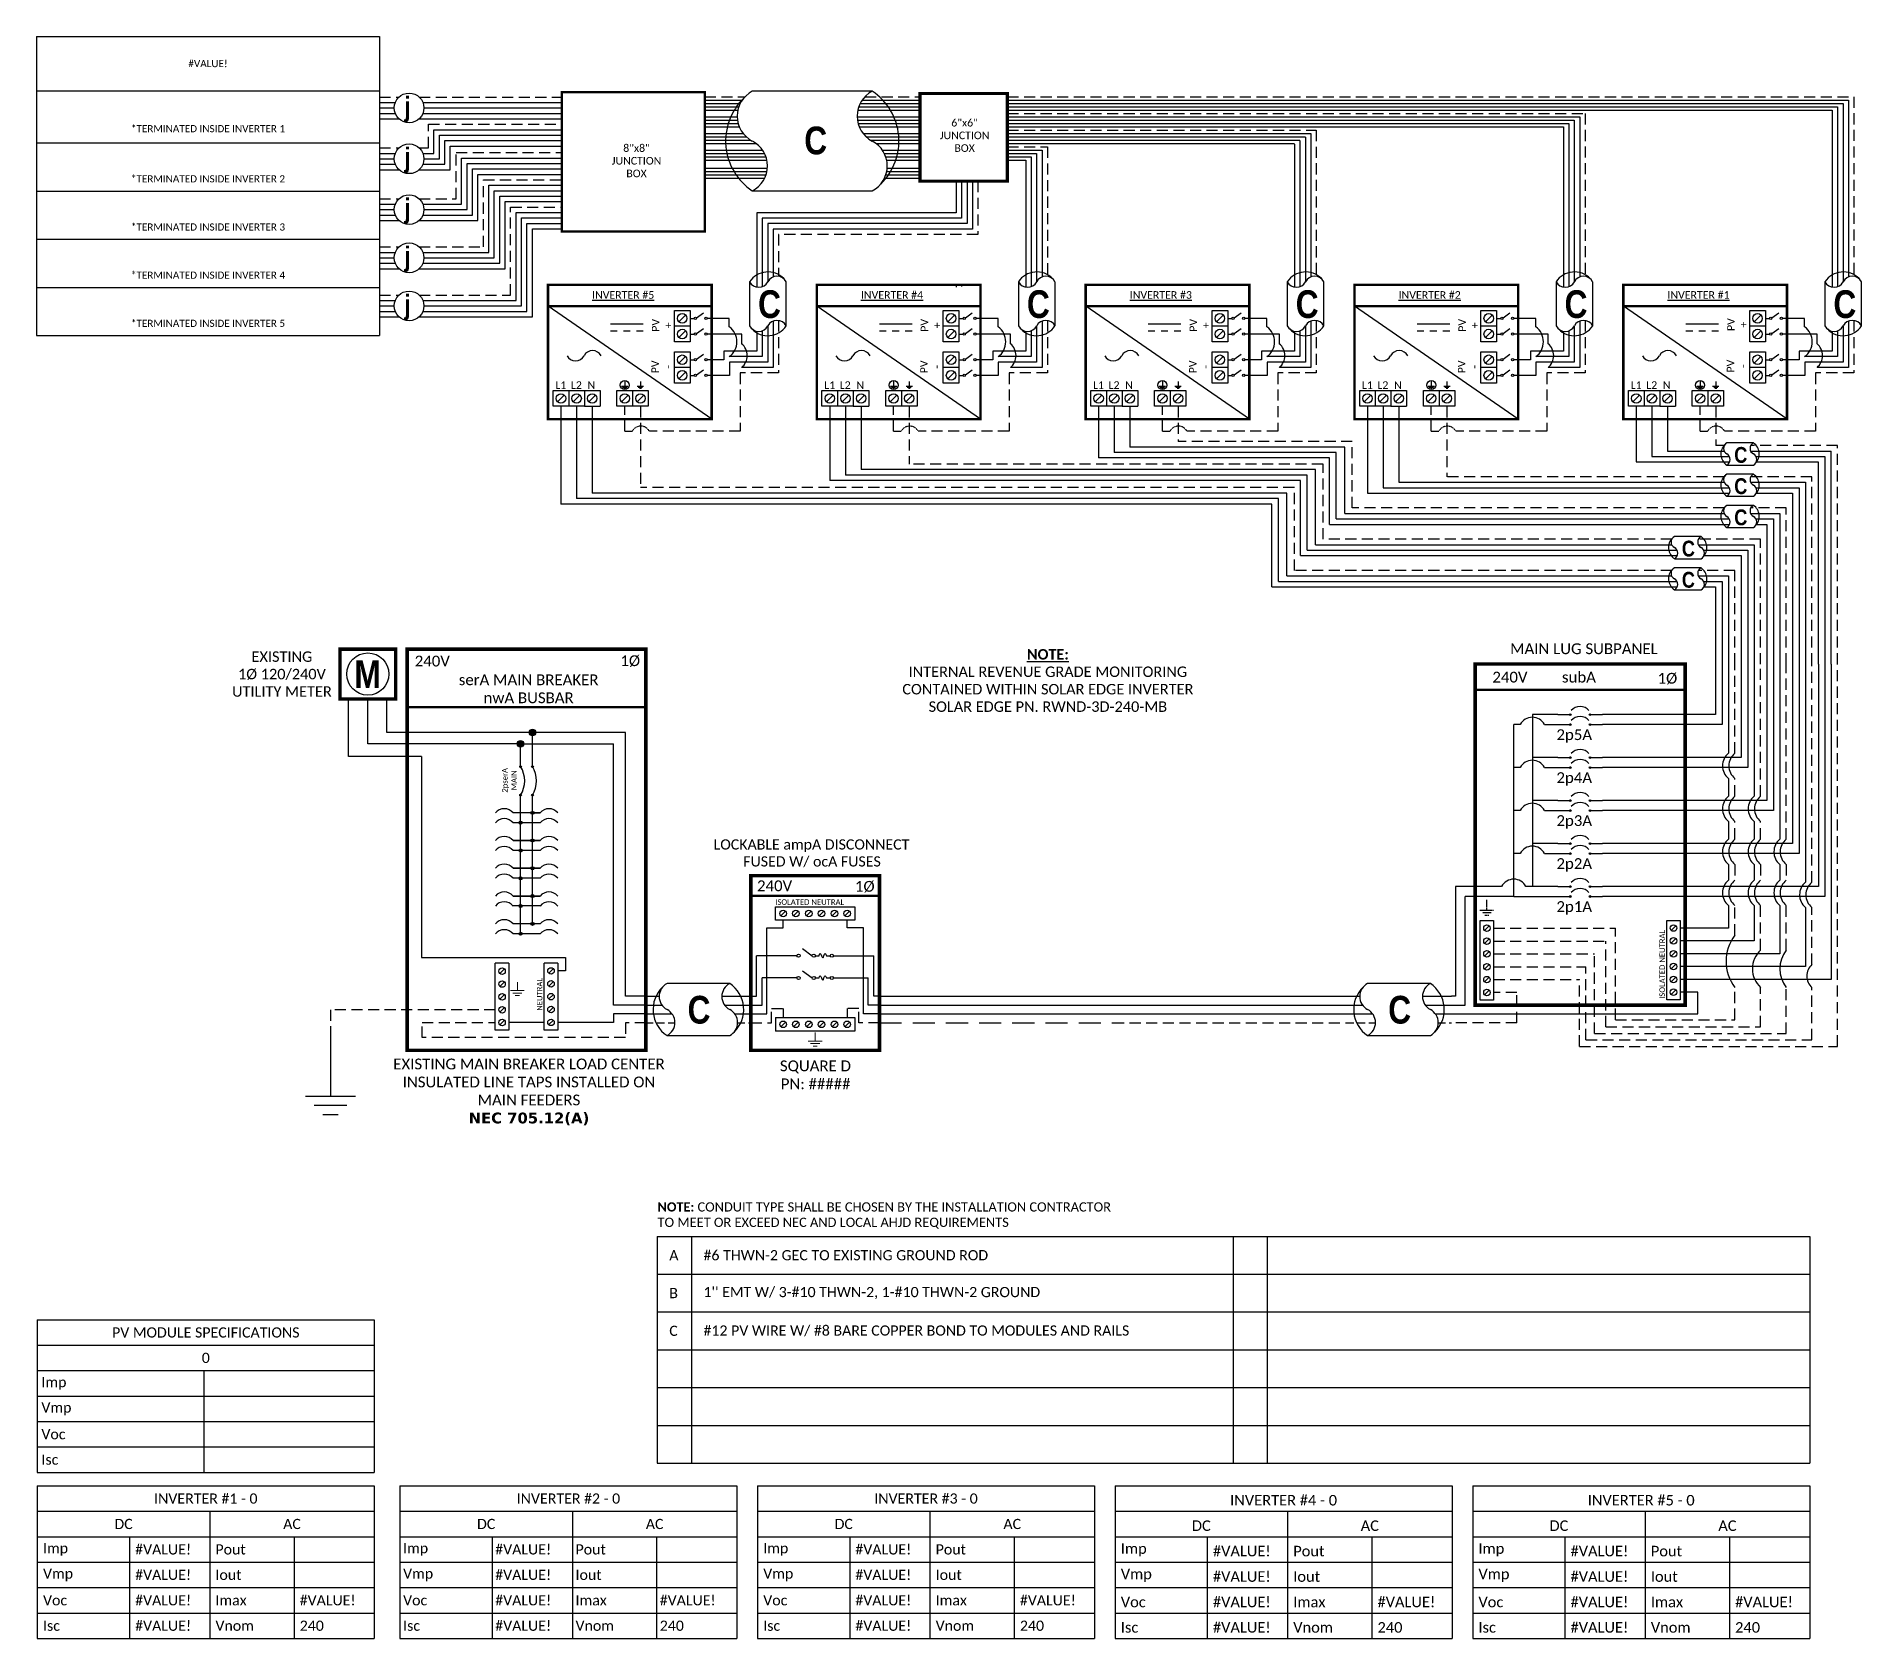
# Model space of a CAD drawing. Header units: feet. Extents: x 10037 to 10656, y 16038 to 16580.
import ezdxf

# ---------------------------------------------------------------- set-up
doc = ezdxf.new("R2010")
doc.units = ezdxf.units.FT
doc.header["$MEASUREMENT"] = 0
doc.linetypes.add('DASHED', pattern=[0.75, 0.5, -0.25])
doc.linetypes.add('HIDDEN', pattern=[0.375, 0.25, -0.125])
for name, color, linetype in [('ONE LINE BLOCKS', 7, 'Continuous'), ('TABLES', 7, 'Continuous'), ('TEXT', 7, 'Continuous'), ('Z - TITLEBLOCK TXT', 7, 'Continuous')]:
    doc.layers.add(name, color=color, linetype=linetype)
doc.styles.add('ONE LINE TXT', font='techb___.ttf')
doc.styles.get("Standard").update_dxf_attribs({"font": 'calibri.ttf'})

msp = doc.modelspace()

# ---------------------------------------------------------------- texts
at = {"color": 1, "linetype": 'Continuous'}
for s, p in [('%%UINVERTER #5', (10225.37, 16491.38)), ('%%UINVERTER #4', (10316.47, 16491.38)), ('%%UINVERTER #3', (10407.57, 16491.38)), ('%%UINVERTER #2', (10498.67, 16491.38)), ('%%UINVERTER #1', (10589.77, 16491.38))]:
    msp.add_text(s, height=2.5744, dxfattribs=at).set_placement(p)
at = {"color": 1, "linetype": 'Continuous', "attachment_point": 1, "style": 'ONE LINE TXT'}
for s, insert, char_height in [('{\\W1;\\C256;j}', (10161.72, 16559.81), 6.6044), ('{\\W1;\\C256;C}', (10297.26, 16549.7), 9.3833), ('{\\W1;\\C256;j}', (10161.72, 16542.59), 6.6044), ('{\\W1;\\C256;j}', (10161.72, 16525.36), 6.6044), ('{\\W1;\\C256;j}', (10161.72, 16509.05), 6.6044), ('{\\W1;\\C256;C}', (10281.6, 16494.25), 9.3833), ('{\\W1;\\C256;C}', (10372.7, 16494.25), 9.3833), ('{\\W1;\\C256;C}', (10463.8, 16494.25), 9.3833), ('{\\W1;\\C256;C}', (10554.9, 16494.25), 9.3833), ('{\\W1;\\C256;C}', (10646, 16494.25), 9.3833), ('{\\W1;\\C256;j}', (10161.72, 16492.73), 6.6044), ('{\\W1;\\C256;C}', (10612.4, 16441.16), 5.3651), ('{\\W1;\\C256;C}', (10612.4, 16430.58), 5.3651), ('{\\W1;\\C256;C}', (10612.4, 16420.01), 5.3651), ('{\\W1;\\C256;C}', (10594.64, 16409.43), 5.3651), ('{\\W1;\\C256;C}', (10594.64, 16398.86), 5.3651), ('{\\W1;\\C256;C}', (10257.72, 16255.22), 9.3833), ('{\\W1;\\C256;C}', (10495.14, 16255.22), 9.3833)]:
    msp.add_mtext_dynamic_manual_height_columns(s, width=0.1385, gutter_width=2.13, heights=[0], dxfattribs=dict(at, insert=insert, char_height=char_height))
at = {"color": 1, "insert": (10351.59, 16546.72), "char_height": 2.5744, "width": 0.3355, "attachment_point": 5}
msp.add_mtext('6"x6"  JUNCTION BOX  ', dxfattribs=at)
at = {"color": 1, "attachment_point": 5}
for s, width, gutter_width, insert, char_height in [('8"x8"  JUNCTION BOX ', 0.4767, 7.17, (10240.42, 16538.12), 2.5744), ('L1', 0.1481, 0.75, (10214.78, 16462.12), 2.574), ('L2', 0.1481, 0.75, (10220.03, 16462.14), 2.574), ('N', 0.1481, 0.75, (10225.13, 16462.1), 2.57), ('L1', 0.1481, 0.75, (10305.88, 16462.12), 2.574), ('L2', 0.1481, 0.75, (10311.13, 16462.14), 2.574), ('N', 0.1481, 0.75, (10316.23, 16462.1), 2.57), ('L1', 0.1481, 0.75, (10396.98, 16462.12), 2.574), ('L2', 0.1481, 0.75, (10402.23, 16462.14), 2.574), ('N', 0.1481, 0.75, (10407.33, 16462.1), 2.57), ('L1', 0.1481, 0.75, (10488.08, 16462.12), 2.574), ('L2', 0.1481, 0.75, (10493.33, 16462.14), 2.574), ('N', 0.1481, 0.75, (10498.43, 16462.1), 2.57), ('L1', 0.1481, 0.75, (10579.18, 16462.12), 2.574), ('L2', 0.1481, 0.75, (10584.43, 16462.14), 2.574), ('N', 0.1481, 0.75, (10589.53, 16462.1), 2.57)]:
    msp.add_mtext_dynamic_manual_height_columns(s, width=width, gutter_width=gutter_width, heights=[0], dxfattribs=dict(at, insert=insert, char_height=char_height))
at = {"color": 1, "char_height": 2.574, "attachment_point": 5, "rotation": 90}
for s, width, insert in [('PV +', 2.8378, (10249.04, 16482.38)), ('PV +', 2.8378, (10340.14, 16482.38)), ('PV +', 2.8378, (10431.24, 16482.38)), ('PV +', 2.8378, (10522.34, 16482.38)), ('PV +', 2.8378, (10613.44, 16482.62)), ('PV -', 2.8013, (10248.88, 16468.32)), ('PV -', 2.8013, (10339.98, 16468.32)), ('PV -', 2.8013, (10431.08, 16468.32)), ('PV -', 2.8013, (10522.18, 16468.32)), ('PV -', 2.8013, (10613.28, 16468.56))]:
    msp.add_mtext_dynamic_manual_height_columns(s, width=width, gutter_width=0.75, heights=[0], dxfattribs=dict(at, insert=insert))
at = {"color": 10, "insert": (10247.55, 16185.29), "char_height": 3.10896, "attachment_point": 1}
msp.add_mtext_dynamic_manual_height_columns('\\A1;{\\fCalibri|b1|i0|c0|p34;NOTE:} {\\A0;\\H1.0052x;CONDUIT TYPE SHALL BE CHOSEN BY THE INSTALLATION CONTRACTOR\\PTO MEET OR EXCEED NEC AND LOCAL AHJD REQUIREMENTS}', width=164.3528, gutter_width=0, heights=[9.89], dxfattribs=at)

# ---------------------------------------------------------------- blocks, each defined once
blk = doc.blocks.new('5inverterSub')
at = {"layer": 'ONE LINE BLOCKS', "linetype": 'Continuous'}
h = blk.add_hatch(color=1, dxfattribs=at)
h.dxf.hatch_style = 1
edge = h.paths.add_edge_path()
edge.add_arc((40.28, 104.41), 0.291, 0, 360)
h = blk.add_hatch(color=1, dxfattribs=at)
h.dxf.hatch_style = 1
edge = h.paths.add_edge_path()
edge.add_arc((40.28, 101.03), 0.291, 0, 360)
h = blk.add_hatch(color=1, dxfattribs=at)
h.dxf.hatch_style = 1
edge = h.paths.add_edge_path()
edge.add_arc((46.96, 104.41), 0.291, 0, 360)
h = blk.add_hatch(color=1, dxfattribs=at)
h.dxf.hatch_style = 1
edge = h.paths.add_edge_path()
edge.add_arc((46.96, 101.03), 0.291, 0, 360)
h = blk.add_hatch(color=1, dxfattribs=at)
h.dxf.hatch_style = 1
edge = h.paths.add_edge_path()
edge.add_arc((40.28, 89.85), 0.291, 0, 360)
h = blk.add_hatch(color=1, dxfattribs=at)
h.dxf.hatch_style = 1
edge = h.paths.add_edge_path()
edge.add_arc((40.28, 86.47), 0.291, 0, 360)
h = blk.add_hatch(color=1, dxfattribs=at)
h.dxf.hatch_style = 1
edge = h.paths.add_edge_path()
edge.add_arc((46.96, 89.85), 0.291, 0, 360)
h = blk.add_hatch(color=1, dxfattribs=at)
h.dxf.hatch_style = 1
edge = h.paths.add_edge_path()
edge.add_arc((46.96, 86.47), 0.291, 0, 360)
h = blk.add_hatch(color=1, dxfattribs=at)
h.dxf.hatch_style = 1
edge = h.paths.add_edge_path()
edge.add_arc((40.28, 75.29), 0.291, 0, 360)
h = blk.add_hatch(color=1, dxfattribs=at)
h.dxf.hatch_style = 1
edge = h.paths.add_edge_path()
edge.add_arc((46.96, 75.29), 0.291, 0, 360)
h = blk.add_hatch(color=1, dxfattribs=at)
h.dxf.hatch_style = 1
edge = h.paths.add_edge_path()
edge.add_arc((40.28, 71.91), 0.291, 0, 360)
h = blk.add_hatch(color=1, dxfattribs=at)
h.dxf.hatch_style = 1
edge = h.paths.add_edge_path()
edge.add_arc((46.96, 71.91), 0.291, 0, 360)
h = blk.add_hatch(color=1, dxfattribs=at)
h.dxf.hatch_style = 1
edge = h.paths.add_edge_path()
edge.add_arc((40.28, 60.73), 0.291, 0, 360)
h = blk.add_hatch(color=1, dxfattribs=at)
h.dxf.hatch_style = 1
edge = h.paths.add_edge_path()
edge.add_arc((40.28, 57.35), 0.291, 0, 360)
h = blk.add_hatch(color=1, dxfattribs=at)
h.dxf.hatch_style = 1
edge = h.paths.add_edge_path()
edge.add_arc((46.96, 60.73), 0.291, 0, 360)
h = blk.add_hatch(color=1, dxfattribs=at)
h.dxf.hatch_style = 1
edge = h.paths.add_edge_path()
edge.add_arc((46.96, 57.35), 0.291, 0, 360)
h = blk.add_hatch(color=1, dxfattribs=at)
h.dxf.hatch_style = 1
edge = h.paths.add_edge_path()
edge.add_arc((40.28, 46.17), 0.291, 0, 360)
h = blk.add_hatch(color=1, dxfattribs=at)
h.dxf.hatch_style = 1
edge = h.paths.add_edge_path()
edge.add_arc((46.96, 46.17), 0.291, 0, 360)
h = blk.add_hatch(color=1, dxfattribs=at)
h.dxf.hatch_style = 1
edge = h.paths.add_edge_path()
edge.add_arc((40.28, 42.79), 0.291, 0, 360)
h = blk.add_hatch(color=1, dxfattribs=at)
h.dxf.hatch_style = 1
edge = h.paths.add_edge_path()
edge.add_arc((46.96, 42.79), 0.291, 0, 360)
at = {"color": 7, "linetype": 'Continuous'}
for p, q in [((89.54, 121.54), (89.54, 104.41)), ((98.24, 121.54), (98.24, 89.85)), ((106.94, 121.54), (106.94, 75.29)), ((115.64, 121.54), (115.64, 60.73)), ((124.34, 121.54), (124.34, 46.17)), ((36.09, 104.41), (27.43, 104.41)), ((27.43, 104.41), (27.43, 89.85)), ((89.54, 104.41), (51.15, 104.41)), ((36.09, 89.85), (27.43, 89.85)), ((27.43, 89.85), (27.43, 75.29)), ((98.24, 89.85), (51.15, 89.85)), ((36.09, 75.29), (27.43, 75.29)), ((27.43, 75.29), (27.43, 60.73)), ((106.94, 75.29), (51.15, 75.29)), ((36.09, 60.73), (27.43, 60.73)), ((27.43, 60.73), (27.43, 46.17)), ((115.64, 60.73), (51.15, 60.73)), ((17.02, 46.17), (1.34, 46.17)), ((1.34, 46.17), (1.34, 9)), ((36.09, 46.17), (25.26, 46.17)), ((124.34, 46.17), (51.15, 46.17)), ((1.34, 9), (0, 9))]:
    blk.add_line(p, q, dxfattribs=at)
at = {"color": 10, "linetype": 'Continuous'}
for p, q in [((91.71, 121.54), (91.71, 101.03)), ((100.41, 121.54), (100.41, 86.47)), ((109.11, 121.54), (109.11, 71.91)), ((117.81, 121.54), (117.81, 57.35)), ((126.51, 121.54), (126.51, 42.79)), ((21.14, 86.47), (21.14, 101.03)), ((23.31, 101.03), (21.14, 101.03)), ((31.55, 101.03), (36.09, 101.03)), ((91.71, 101.03), (51.15, 101.03)), ((21.14, 71.91), (21.14, 86.47)), ((23.31, 86.47), (21.14, 86.47)), ((31.55, 86.47), (36.09, 86.47)), ((100.41, 86.47), (51.15, 86.47)), ((21.14, 57.35), (21.14, 71.91)), ((23.31, 71.91), (21.14, 71.91)), ((31.55, 71.91), (36.09, 71.91)), ((109.11, 71.91), (51.15, 71.91)), ((21.14, 42.79), (21.14, 57.35)), ((23.31, 57.35), (21.14, 57.35)), ((31.55, 57.35), (36.09, 57.35)), ((117.81, 57.35), (51.15, 57.35)), ((21.14, 42.79), (4.63, 42.79)), ((4.63, 6), (4.63, 42.79)), ((21.14, 42.79), (36.09, 42.79)), ((126.51, 42.79), (51.15, 42.79)), ((0, 6), (4.63, 6))]:
    blk.add_line(p, q, dxfattribs=at)
at = {"color": 253, "linetype": 'Continuous'}
for p, q in [((93.89, 121.54), (93.89, 91.34)), ((102.59, 121.54), (102.59, 76.78)), ((111.29, 121.54), (111.29, 62.22)), ((119.99, 121.54), (119.99, 47.66)), ((128.69, 121.54), (128.69, 14.71)), ((93.89, 82.78), (93.89, 76.78)), ((93.89, 68.22), (93.89, 62.22)), ((102.59, 68.22), (102.59, 62.22)), ((93.89, 53.66), (93.89, 48.33)), ((102.59, 53.66), (102.59, 48.33)), ((111.29, 53.66), (111.29, 48.33)), ((93.89, 39.78), (93.89, 32.11)), ((102.59, 39.78), (102.59, 27.76)), ((111.29, 39.78), (111.29, 23.41)), ((119.99, 39.1), (119.99, 19.06)), ((93.89, 32.11), (77.54, 32.11)), ((102.59, 27.76), (77.54, 27.76)), ((111.29, 23.41), (77.54, 23.41)), ((119.99, 19.06), (77.54, 19.06)), ((128.69, 14.71), (77.54, 14.71)), ((83.55, 10.36), (77.54, 10.36)), ((83.55, 3), (83.55, 10.36)), ((0, 3), (83.55, 3))]:
    blk.add_line(p, q, dxfattribs=at)
at = {"color": 10, "linetype": 'Continuous'}
for centre in [(27.43, 98.87), (27.43, 84.31), (27.43, 69.75), (27.43, 55.19)]:
    blk.add_arc(centre, 4.65, 27.66392, 152.33608, dxfattribs=at)
at = {"color": 253, "linetype": 'Continuous'}
for centre in [(97.46, 87.06), (97.46, 72.5), (106.16, 72.5), (97.46, 57.94), (106.16, 57.94), (114.87, 57.94), (97.46, 44.05), (106.16, 44.05), (114.87, 44.05), (123.57, 43.38)]:
    blk.add_arc(centre, 5.58, 129.92155, 230.07845, dxfattribs=at)
at = {"color": 7, "linetype": 'Continuous'}
blk.add_arc((21.14, 44.01), 4.65, 27.66392, 152.33608, dxfattribs=at)
at = {"layer": 'ONE LINE BLOCKS', "lineweight": 50}
blk.add_line((8.04, 112.83), (79.2, 112.83), dxfattribs=at)
at = {"layer": 'ONE LINE BLOCKS', "lineweight": 50, "const_width": 1.19}
blk.add_lwpolyline([(8.04, 6.01), (8.04, 121.54), (79.2, 121.54), (79.2, 6.01)], close=True, dxfattribs=at)
at = {"layer": 'TEXT', "color": 92, "linetype": 'HIDDEN', "ltscale": 15}
for p, q in [((96.06, 91.34), (96.06, 121.54)), ((104.76, 76.78), (104.76, 121.54)), ((113.46, 62.22), (113.46, 121.54)), ((122.16, 47.66), (122.16, 121.54)), ((130.86, -7.98), (130.86, 121.54)), ((96.06, 76.78), (96.06, 82.78)), ((96.06, 62.22), (96.06, 68.22)), ((104.76, 62.22), (104.76, 68.22)), ((96.06, 53.66), (96.06, 48.33)), ((104.76, 53.66), (104.76, 48.33)), ((113.46, 53.66), (113.46, 48.33)), ((96.06, 29.7), (96.06, 39.78)), ((104.76, 24.66), (104.76, 39.78)), ((113.46, 24.66), (113.46, 39.78)), ((122.16, 19.74), (122.16, 39.1)), ((14.31, 32.04), (55.57, 32.04)), ((55.57, 1.07), (55.57, 32.04)), ((14.31, 27.69), (52.3, 27.69)), ((52.3, -1.41), (52.3, 27.69)), ((14.31, 23.34), (48.52, 23.34)), ((14.31, 18.99), (45.6, 18.99)), ((45.6, -5.79), (45.6, 18.99)), ((48.52, -3.61), (48.52, 23.34)), ((14.31, 14.64), (43.39, 14.64)), ((43.39, -7.98), (43.39, 14.64)), ((22.14, 10.28), (14.31, 10.28)), ((22.14, 0), (22.14, 10.28)), ((96.06, 1.07), (96.06, 11.97)), ((104.76, -1.41), (104.76, 11.97)), ((113.46, -3.61), (113.46, 11.97)), ((122.16, -5.79), (122.16, 11.97)), ((22.14, 0), (0, 0)), ((55.57, 1.07), (96.06, 1.07)), ((45.6, -5.79), (122.16, -5.79)), ((48.52, -3.61), (113.46, -3.61)), ((52.3, -1.41), (104.76, -1.41)), ((43.39, -7.98), (130.86, -7.98))]:
    blk.add_line(p, q, dxfattribs=at)
at = {"layer": 'TEXT', "color": 92, "linetype": 'HIDDEN', "flags": 128}
for points in [[(9.6, 38.13), (14.28, 38.13)], [(13.47, 37.26), (10.41, 37.26)], [(11.94, 41.63), (11.94, 38.13)], [(12.65, 36.39), (11.22, 36.39)]]:
    blk.add_lwpolyline(points, dxfattribs=at)
at = {"layer": 'TEXT', "color": 92, "linetype": 'Continuous', "ltscale": 4}
for centre, radius, start, end in [((99.53, 87.06), 5.51, 129.05896, 230.94104), ((99.53, 72.5), 5.51, 129.05896, 230.94104), ((108.23, 72.5), 5.51, 129.05896, 230.94104), ((99.53, 57.94), 5.51, 129.05896, 230.94104), ((108.23, 57.94), 5.51, 129.05896, 230.94104), ((116.93, 57.94), 5.51, 129.05896, 230.94104), ((99.53, 44.05), 5.51, 129.05896, 230.94104), ((108.23, 44.05), 5.51, 129.05896, 230.94104), ((116.93, 44.05), 5.51, 129.05896, 230.94104), ((125.63, 43.38), 5.51, 129.05896, 230.94104), ((107.74, 20.83), 14.66, 142.78728, 217.21272), ((110.66, 18.31), 8.66, 132.88463, 227.11537), ((121.72, 18.31), 10.41, 142.44784, 217.55216), ((125.61, 15.85), 5.2, 131.5882, 228.4118)]:
    blk.add_arc(centre, radius, start, end, dxfattribs=at)
at = {"layer": 'Z - TITLEBLOCK TXT', "color": 1, "linetype": 'Continuous'}
for p, q in [((9.77, 7.69), (9.77, 34.63)), ((9.77, 34.63), (14.31, 34.63)), ((14.31, 34.63), (14.31, 7.69)), ((73, 7.76), (73, 34.71)), ((73, 34.71), (77.54, 34.71)), ((77.54, 34.71), (77.54, 7.76)), ((14.31, 7.69), (9.77, 7.69)), ((77.54, 7.76), (73, 7.76))]:
    blk.add_line(p, q, dxfattribs=at)
at = {"layer": 'Z - TITLEBLOCK TXT', "color": 4, "linetype": 'Continuous'}
for p, q in [((12.83, 32.82), (11.25, 31.25)), ((76.06, 32.9), (74.49, 31.32)), ((12.83, 28.47), (11.25, 26.9)), ((76.06, 28.54), (74.49, 26.97)), ((12.83, 24.12), (11.25, 22.55)), ((12.83, 19.77), (11.25, 18.2)), ((76.06, 24.19), (74.49, 22.62)), ((76.06, 19.84), (74.49, 18.27)), ((12.83, 15.42), (11.25, 13.85)), ((76.06, 15.49), (74.49, 13.92)), ((12.83, 11.07), (11.25, 9.5)), ((76.06, 11.14), (74.49, 9.57))]:
    blk.add_line(p, q, dxfattribs=at)
at = {"layer": 'Z - TITLEBLOCK TXT', "color": 1, "linetype": 'Continuous', "flags": 128}
for points in [[(36.09, 104.41), (40.28, 104.41)], [(36.09, 104.41), (40.28, 104.41)], [(36.09, 101.03), (40.28, 101.03)], [(36.09, 101.03), (40.28, 101.03)], [(46.96, 104.41), (51.15, 104.41)], [(46.96, 101.03), (51.15, 101.03)], [(36.09, 89.85), (40.28, 89.85)], [(36.09, 89.85), (40.28, 89.85)], [(46.96, 89.85), (51.15, 89.85)], [(36.09, 86.47), (40.28, 86.47)], [(36.09, 86.47), (40.28, 86.47)], [(46.96, 86.47), (51.15, 86.47)], [(36.09, 75.29), (40.28, 75.29)], [(36.09, 75.29), (40.28, 75.29)], [(46.96, 75.29), (51.15, 75.29)], [(36.09, 71.91), (40.28, 71.91)], [(36.09, 71.91), (40.28, 71.91)], [(46.96, 71.91), (51.15, 71.91)], [(36.09, 60.73), (40.28, 60.73)], [(36.09, 60.73), (40.28, 60.73)], [(36.09, 57.35), (40.28, 57.35)], [(36.09, 57.35), (40.28, 57.35)], [(46.96, 60.73), (51.15, 60.73)], [(46.96, 57.35), (51.15, 57.35)], [(36.09, 46.17), (40.28, 46.17)], [(36.09, 46.17), (40.28, 46.17)], [(46.96, 46.17), (51.15, 46.17)], [(36.09, 42.79), (40.28, 42.79)], [(36.09, 42.79), (40.28, 42.79)], [(46.96, 42.79), (51.15, 42.79)]]:
    blk.add_lwpolyline(points, dxfattribs=at)
at = {"layer": 'Z - TITLEBLOCK TXT', "color": 1, "linetype": 'Continuous'}
for centre in [(40.28, 104.41), (40.28, 101.03), (46.96, 104.41), (46.96, 101.03), (40.28, 89.85), (40.28, 86.47), (46.96, 89.85), (46.96, 86.47), (40.28, 75.29), (46.96, 75.29), (40.28, 71.91), (46.96, 71.91), (40.28, 60.73), (40.28, 57.35), (46.96, 60.73), (46.96, 57.35), (40.28, 46.17), (46.96, 46.17), (40.28, 42.79), (46.96, 42.79)]:
    blk.add_circle(centre, 0.291, dxfattribs=at)
at = {"layer": 'Z - TITLEBLOCK TXT', "color": 4, "linetype": 'Continuous'}
for centre in [(12.04, 32.04), (75.27, 32.11), (12.04, 27.69), (75.27, 27.76), (12.04, 23.34), (12.04, 18.99), (75.27, 23.41), (75.27, 19.06), (12.04, 14.64), (75.27, 14.71), (12.04, 10.28), (75.27, 10.36)]:
    blk.add_circle(centre, 1.11, dxfattribs=at)
at = {"layer": 'Z - TITLEBLOCK TXT', "color": 1, "linetype": 'Continuous'}
for centre in [(43.62, 103.21), (43.62, 99.83), (43.62, 88.65), (43.62, 85.27), (43.62, 74.09), (43.62, 70.71), (43.62, 59.53), (43.62, 56.15), (43.62, 44.97), (43.62, 41.59)]:
    blk.add_arc(centre, 3.93, 40.3392, 139.6608, dxfattribs=at)
at = {"layer": 'TABLES', "color": 1, "linetype": 'Continuous'}
for s, p in [('2p5A', (35.59, 95.79)), ('2p4A', (35.59, 81.23)), ('2p3A', (35.59, 66.67)), ('2p2A', (35.59, 52.11)), ('2p1A', (35.59, 37.55))]:
    blk.add_text(s, height=3.658, dxfattribs=at).set_placement(p)
at = {"layer": 'TABLES', "color": 4, "linetype": 'Continuous'}
blk.add_text('ISOLATED NEUTRAL', height=1.8743, rotation=90, dxfattribs=at).set_placement((72.35, 8.12))
at = {"layer": 'TEXT', "color": 1, "attachment_point": 5}
for s, width, gutter_width, insert, char_height in [('MAIN LUG SUBPANEL ', 62.3984, 7.17, (44.9, 126.71), 3.6576), ('240V', 0.1481, 0.75, (19.83, 117.09), 3.658), ('subA', 0.1481, 0.75, (43.21, 117.09), 3.658), ('1Ø', 0.1481, 0.75, (73.19, 116.58), 3.658)]:
    blk.add_mtext_dynamic_manual_height_columns(s, width=width, gutter_width=gutter_width, heights=[0], dxfattribs=dict(at, insert=insert, char_height=char_height))
blk = doc.blocks.new('*U21')
at = {"color": 7, "linetype": 'Continuous'}
for p, q in [((-7.14, 13.31), (-28.39, 13.31)), ((-28.39, -4.31), (-7.14, -4.31))]:
    blk.add_line(p, q, dxfattribs=at)
at = {"color": 7}
for p, q in [((-35.53, 9), (-31.05, 9)), ((-9.81, 9), (0, 9))]:
    blk.add_line(p, q, dxfattribs=at)
at = {"color": 10}
for p, q in [((-35.53, 6), (-30.11, 6)), ((-8.87, 6), (0, 6))]:
    blk.add_line(p, q, dxfattribs=at)
at = {"color": 253}
for p, q in [((-35.53, 3), (-26.66, 3)), ((-5.41, 3), (0, 3))]:
    blk.add_line(p, q, dxfattribs=at)
at = {"color": 92, "linetype": 'HIDDEN', "ltscale": 10}
for p, q in [((-4.48, 0), (0, 0)), ((-35.53, 0), (-25.72, 0))]:
    blk.add_line(p, q, dxfattribs=at)
at = {"linetype": 'Continuous'}
for centre, start, end in [((-26.08, 8.91), 117.66392, 242.33608), ((-4.83, 8.91), 117.66392, 242.33608), ((-30.7, 0.09), 297.66392, 62.33608), ((-9.45, 0.09), 297.66392, 62.33608)]:
    blk.add_arc(centre, 4.98, start, end, dxfattribs=at)
at = {"color": 7, "linetype": 'Continuous'}
for centre, start, end in [((-12.99, 4.5), 313.97324, 56.42648), ((-22.54, 4.5), 133.97324, 236.42648)]:
    blk.add_arc(centre, 10.58, start, end, dxfattribs=at)
blk = doc.blocks.new('*U24')
at = {"color": 7}
blk.add_line((-79.14, 9), (0, 9), dxfattribs=at)
at = {"color": 10}
blk.add_line((-79.14, 6), (0, 6), dxfattribs=at)
at = {"color": 253}
blk.add_line((-79.14, 3), (0, 3), dxfattribs=at)
at = {"color": 92, "linetype": 'HIDDEN', "ltscale": 15}
blk.add_line((-79.14, 0), (0, 0), dxfattribs=at)
blk = doc.blocks.new('*U25')
at = {"lineweight": 50}
blk.add_line((-43.61, 43.06), (0, 43.06), dxfattribs=at)
at = {"color": 1, "linetype": 'Continuous'}
for p, q in [((-35.27, 34.78), (-35.27, 39.32)), ((-35.27, 39.32), (-8.32, 39.32)), ((-8.32, 39.32), (-8.32, 34.78)), ((-8.32, 34.78), (-35.27, 34.78)), ((-26.07, 25.18), (-22.81, 22.74)), ((-21.73, 22.73), (-20.49, 22.73)), ((-17.94, 22.73), (-16.7, 22.73)), ((-26.07, 17.65), (-22.81, 15.2)), ((-21.73, 15.2), (-20.49, 15.2)), ((-17.94, 15.2), (-16.7, 15.2)), ((-35.27, 1.76), (-8.32, 1.76)), ((-35.27, 1.76), (-35.27, -2.78)), ((-8.32, 1.76), (-8.32, -2.78)), ((-8.32, -2.78), (-35.27, -2.78))]:
    blk.add_line(p, q, dxfattribs=at)
at = {"color": 4, "linetype": 'Continuous'}
for p, q in [((-31.89, 37.83), (-33.46, 36.26)), ((-27.53, 37.83), (-29.11, 36.26)), ((-23.18, 37.83), (-24.76, 36.26)), ((-18.83, 37.83), (-20.41, 36.26)), ((-14.48, 37.83), (-16.06, 36.26)), ((-10.13, 37.83), (-11.7, 36.26)), ((-31.89, 0.28), (-33.46, -1.3)), ((-27.53, 0.28), (-29.11, -1.3)), ((-23.18, 0.28), (-24.76, -1.3)), ((-18.83, 0.28), (-20.41, -1.3)), ((-14.48, 0.28), (-16.06, -1.3)), ((-10.13, 0.28), (-11.7, -1.3))]:
    blk.add_line(p, q, dxfattribs=at)
at = {"color": 253, "linetype": 'Continuous'}
for p, q in [((-38.16, 3), (-38.16, 32.17)), ((-38.16, 32.17), (-32.67, 32.17)), ((-32.67, 32.17), (-32.67, 34.78)), ((-10.92, 32.17), (-10.92, 34.78)), ((-5.43, 32.17), (-10.92, 32.17)), ((-5.43, 3), (-5.43, 32.17)), ((-43.61, 3), (-38.16, 3)), ((0, 3), (-5.43, 3))]:
    blk.add_line(p, q, dxfattribs=at)
at = {"color": 7, "linetype": 'Continuous'}
for p, q in [((-27.97, 22.73), (-41.66, 22.73)), ((-41.66, 9), (-41.66, 22.73)), ((-15.62, 22.73), (-1.93, 22.73)), ((-1.93, 9), (-1.93, 22.73))]:
    blk.add_line(p, q, dxfattribs=at)
at = {"color": 10, "linetype": 'Continuous'}
for p, q in [((-27.97, 15.2), (-39.8, 15.2)), ((-39.8, 6), (-39.8, 15.2)), ((-15.62, 15.2), (-3.79, 15.19)), ((-3.79, 6), (-3.79, 15.2)), ((-43.61, 6), (-39.8, 6)), ((0, 6), (-3.79, 6))]:
    blk.add_line(p, q, dxfattribs=at)
at = {"color": 7}
for p, q in [((-43.61, 9), (-41.66, 9)), ((0, 9), (-1.93, 9))]:
    blk.add_line(p, q, dxfattribs=at)
at = {"color": 92, "linetype": 'HIDDEN', "ltscale": 15}
for p, q in [((-43.61, 0), (-36.58, 0)), ((-36.58, 0), (-36.58, 4.9)), ((-36.58, 4.9), (-32.67, 4.9)), ((-32.67, 4.9), (-32.67, 1.76)), ((-7.01, 4.9), (-10.92, 4.9)), ((-10.92, 4.9), (-10.92, 1.76)), ((-7.01, 0), (-7.01, 4.9)), ((0, 0), (-7.01, 0))]:
    blk.add_line(p, q, dxfattribs=at)
at = {"lineweight": 50, "const_width": 1.19}
blk.add_lwpolyline([(-43.61, -9.34), (-43.61, 49.84), (0, 49.84), (0, -9.34)], close=True, dxfattribs=at)
at = {"color": 92, "linetype": 'Continuous', "lineweight": 5, "ltscale": 0.05, "flags": 128}
for points in [[(-24.14, -6.17), (-19.45, -6.17)], [(-21.8, -3.32), (-21.8, -6.17)], [(-20.27, -7.03), (-23.32, -7.03)], [(-21.08, -7.9), (-22.51, -7.9)]]:
    blk.add_lwpolyline(points, dxfattribs=at)
at = {"color": 4, "linetype": 'Continuous'}
for centre in [(-32.67, 37.05), (-28.32, 37.05), (-23.97, 37.05), (-19.62, 37.05), (-15.27, 37.05), (-10.92, 37.05), (-32.67, -0.51), (-28.32, -0.51), (-23.97, -0.51), (-19.62, -0.51), (-15.27, -0.51), (-10.92, -0.51)]:
    blk.add_circle(centre, 1.11, dxfattribs=at)
at = {"color": 1, "linetype": 'Continuous'}
for centre in [(-27.43, 22.73), (-22.27, 22.73), (-16.16, 22.73), (-27.43, 15.2), (-22.27, 15.2), (-16.16, 15.19)]:
    blk.add_circle(centre, 0.541, dxfattribs=at)
for points in [[(-20.49, 22.73), (-20.12, 23.49), (-19.22, 21.97), (-18.39, 23.49), (-17.94, 22.73)], [(-20.49, 15.2), (-20.12, 15.96), (-19.22, 14.43), (-18.39, 15.96), (-17.94, 15.2)]]:
    blk.add_spline(points, degree=3, dxfattribs=at)
at = {"color": 7}
blk.add_blockref('*U21', (-43.61, 0), dxfattribs=at)
at = {"color": 4, "linetype": 'Continuous'}
blk.add_text('ISOLATED NEUTRAL', height=1.8743, dxfattribs=at).set_placement((-35.32, 39.97))
at = {"color": 1}
for s, width, gutter_width, heights, insert, char_height, attachment_point in [('\\A1;\\pi2.6661;LOCKABLE ampA DISCONNECT \\P\\pi12.722;FUSED W/ ocA FUSES', 71.8931, 92.23, [18.56], (-58.88, 62.16), 3.4544, 1), ('240V', 0.1481, 0.75, [0], (-35.55, 46.4), 3.658, 5), ('1Ø', 0.1481, 0.75, [0], (-4.98, 46.1), 3.658, 5), ('\\A1;\\pi5.5987,t23.887;SQUARE D\\P\\pi5.8899,t24.178;PN: #####', 35.0816, 28.88, [13.54], (-39.35, -12.75), 3.6576, 1)]:
    blk.add_mtext_dynamic_manual_height_columns(s, width=width, gutter_width=gutter_width, heights=heights, dxfattribs=dict(at, insert=insert, char_height=char_height, attachment_point=attachment_point))
blk = doc.blocks.new('*U28')
at = {"color": 7}
blk.add_line((-79.14, 9), (0, 9), dxfattribs=at)
at = {"color": 10}
blk.add_line((-79.14, 6), (0, 6), dxfattribs=at)
at = {"color": 253}
blk.add_line((-79.14, 3), (0, 3), dxfattribs=at)
at = {"color": 92, "linetype": 'DASHED', "ltscale": 15}
blk.add_line((-79.14, 0), (0, 0), dxfattribs=at)
at = {"color": 1, "insert": (-22.08, 115.96), "char_height": 3.5433, "attachment_point": 5}
blk.add_mtext_dynamic_manual_height_columns('{\\fCalibri|b1|i0|c0|p34;\\LNOTE:\\P}INTERNAL REVENUE GRADE MONITORING\\PCONTAINED WITHIN SOLAR EDGE INVERTER\\PSOLAR EDGE PN. RWND-3D-240-MB', width=99.534, gutter_width=7.17, heights=[0], dxfattribs=at)
blk = doc.blocks.new('lineTapPanel')
at = {"linetype": 'Continuous'}
h = blk.add_hatch(color=254, dxfattribs=at)
h.dxf.hatch_style = 1
edge = h.paths.add_edge_path()
edge.add_arc((-38.44, 98.34), 1.11, 0, 360)
h = blk.add_hatch(color=254, dxfattribs=at)
h.dxf.hatch_style = 1
edge = h.paths.add_edge_path()
edge.add_arc((-42.47, 94.51), 1.11, 0, 360)
h = blk.add_hatch(color=1, dxfattribs=at)
h.dxf.hatch_style = 1
edge = h.paths.add_edge_path()
edge.add_arc((-42.47, 86.8), 0.291, 0, 360)
h = blk.add_hatch(color=1, dxfattribs=at)
h.dxf.hatch_style = 1
edge = h.paths.add_edge_path()
edge.add_arc((-38.44, 86.8), 0.291, 0, 360)
h = blk.add_hatch(color=1, dxfattribs=at)
h.dxf.hatch_style = 1
edge = h.paths.add_edge_path()
edge.add_arc((-42.47, 77.16), 0.291, 0, 360)
h = blk.add_hatch(color=1, dxfattribs=at)
h.dxf.hatch_style = 1
edge = h.paths.add_edge_path()
edge.add_arc((-38.44, 77.16), 0.291, 0, 360)
h = blk.add_hatch(color=1, dxfattribs=at)
h.dxf.hatch_style = 1
edge = h.paths.add_edge_path()
edge.add_arc((-42.47, 67.78), 0.528, 0, 360)
h = blk.add_hatch(color=1, dxfattribs=at)
h.dxf.hatch_style = 1
edge = h.paths.add_edge_path()
edge.add_arc((-38.44, 71.16), 0.528, 0, 360)
h = blk.add_hatch(color=1, dxfattribs=at)
h.dxf.hatch_style = 1
edge = h.paths.add_edge_path()
edge.add_arc((-38.44, 61.76), 0.528, 0, 360)
h = blk.add_hatch(color=1, dxfattribs=at)
h.dxf.hatch_style = 1
edge = h.paths.add_edge_path()
edge.add_arc((-42.47, 58.38), 0.528, 0, 360)
h = blk.add_hatch(color=1, dxfattribs=at)
h.dxf.hatch_style = 1
edge = h.paths.add_edge_path()
edge.add_arc((-42.47, 48.98), 0.528, 0, 360)
h = blk.add_hatch(color=1, dxfattribs=at)
h.dxf.hatch_style = 1
edge = h.paths.add_edge_path()
edge.add_arc((-38.44, 52.36), 0.528, 0, 360)
h = blk.add_hatch(color=1, dxfattribs=at)
h.dxf.hatch_style = 1
edge = h.paths.add_edge_path()
edge.add_arc((-38.44, 42.95), 0.528, 0, 360)
h = blk.add_hatch(color=1, dxfattribs=at)
h.dxf.hatch_style = 1
edge = h.paths.add_edge_path()
edge.add_arc((-42.47, 39.58), 0.528, 0, 360)
h = blk.add_hatch(color=1, dxfattribs=at)
h.dxf.hatch_style = 1
edge = h.paths.add_edge_path()
edge.add_arc((-38.44, 33.55), 0.528, 0, 360)
h = blk.add_hatch(color=1, dxfattribs=at)
h.dxf.hatch_style = 1
edge = h.paths.add_edge_path()
edge.add_arc((-42.47, 30.17), 0.528, 0, 360)
at = {"color": 155, "true_color": 0x647190}
blk.add_line((-80.92, 126.59), (0, 126.59), dxfattribs=at)
at = {"color": 253, "linetype": 'Continuous'}
for p, q in [((-100.73, 90.2), (-100.73, 109.7)), ((-76.04, 90.2), (-100.73, 90.2)), ((-76.04, 90.2), (-76.04, 22.16)), ((-76.04, 22.16), (-27.25, 22.16)), ((-27.25, 22.16), (-27.25, 17.57)), ((-27.25, 17.57), (-29.89, 17.57)), ((-11.01, 0.16), (-29.89, 0.16)), ((0, 3), (-11.01, 3)), ((-11.01, 3), (-11.01, 0.16))]:
    blk.add_line(p, q, dxfattribs=at)
at = {"color": 10, "linetype": 'Continuous'}
for p, q in [((-94.24, 94.51), (-94.24, 109.7)), ((-43.58, 94.51), (-94.24, 94.51)), ((-42.47, 87.09), (-42.47, 93.4)), ((-41.36, 94.51), (-10.98, 94.51)), ((-10.98, 6), (-10.98, 94.51)), ((-42.47, 30.17), (-42.47, 76.87)), ((-35.88, 67.78), (-45.04, 67.78)), ((-35.88, 58.38), (-45.04, 58.38)), ((-35.88, 48.98), (-45.04, 48.98)), ((-35.88, 39.58), (-45.04, 39.58)), ((-35.88, 30.17), (-45.04, 30.17)), ((0, 6), (-10.98, 6))]:
    blk.add_line(p, q, dxfattribs=at)
at = {"color": 7, "linetype": 'Continuous'}
for p, q in [((-87.75, 98.34), (-87.75, 109.7)), ((-39.56, 98.34), (-87.75, 98.34)), ((-38.44, 87.09), (-38.44, 97.23)), ((-6.96, 9), (-6.96, 98.34)), ((-38.44, 61.76), (-38.44, 76.87)), ((-35.88, 71.16), (-45.04, 71.16)), ((-38.44, 71.16), (-35.88, 71.16)), ((-45.04, 61.76), (-35.88, 61.76)), ((-35.88, 61.76), (-45.04, 61.76)), ((-38.44, 52.36), (-38.44, 61.76)), ((-45.04, 52.36), (-35.88, 52.36)), ((-35.88, 52.36), (-45.04, 52.36)), ((-38.44, 42.95), (-38.44, 52.36)), ((-45.04, 42.95), (-35.88, 42.95)), ((-35.88, 42.95), (-45.04, 42.95)), ((-38.44, 33.55), (-38.44, 42.95)), ((-35.88, 33.55), (-45.04, 33.55))]:
    blk.add_line(p, q, dxfattribs=at)
at = {"lineweight": 50}
blk.add_line((-80.92, 106.95), (0, 106.95), dxfattribs=at)
at = {"color": 7}
for p, q in [((-6.96, 98.34), (-37.33, 98.34)), ((0, 9), (-6.96, 9))]:
    blk.add_line(p, q, dxfattribs=at)
at = {"color": 1, "linetype": 'Continuous'}
for p, q in [((-51.03, -2.51), (-51.03, 20.23)), ((-46.49, 20.23), (-51.03, 20.23)), ((-46.49, 20.23), (-46.49, -2.51)), ((-34.43, -2.43), (-34.43, 20.16)), ((-29.89, 20.16), (-34.43, 20.16)), ((-29.89, 20.16), (-29.89, -2.43)), ((-46.49, -2.51), (-51.03, -2.51)), ((-29.89, -2.43), (-34.43, -2.43))]:
    blk.add_line(p, q, dxfattribs=at)
at = {"color": 4, "linetype": 'Continuous'}
for p, q in [((-47.97, 18.28), (-49.55, 16.71)), ((-47.97, 13.93), (-49.55, 12.36)), ((-31.37, 18.35), (-32.94, 16.78)), ((-31.37, 14), (-32.94, 12.43)), ((-47.97, 9.58), (-49.55, 8.01)), ((-31.37, 9.65), (-32.94, 8.08)), ((-47.97, 5.23), (-49.55, 3.66)), ((-47.97, 0.88), (-49.55, -0.69)), ((-31.37, 5.3), (-32.94, 3.73)), ((-31.37, 0.95), (-32.94, -0.62))]:
    blk.add_line(p, q, dxfattribs=at)
at = {"color": 92, "linetype": 'HIDDEN', "ltscale": 15}
for p, q in [((-51.03, 4.44), (-106.89, 4.44)), ((-106.89, 4.44), (-106.89, -4.87)), ((-75.84, -4.96), (-75.84, 0.09)), ((-75.84, 0.09), (-51.03, 0.09)), ((0, 0), (-6.96, 0)), ((-6.96, -4.96), (-75.84, -4.96)), ((-6.96, 0), (-6.96, -4.96))]:
    blk.add_line(p, q, dxfattribs=at)
at = {"color": 92, "linetype": 'Continuous', "ltscale": 15}
blk.add_line((-34.43, 0.09), (-46.49, 0.09), dxfattribs=at)
at = {"color": 92, "ltscale": 15}
blk.add_line((-106.89, -4.87), (-106.89, -24.84), dxfattribs=at)
at = {"lineweight": 50, "const_width": 1.19}
for points in [[(-103.67, 109.7), (-103.67, 126.59), (-84.82, 126.59), (-84.82, 109.7)], [(-80.92, -9.3), (-80.92, 126.59), (0, 126.59), (0, -9.3)]]:
    blk.add_lwpolyline(points, close=True, dxfattribs=at)
at = {"color": 92, "linetype": 'Continuous', "lineweight": 5, "ltscale": 0.05, "flags": 128}
for points in [[(-43.54, 13.81), (-43.54, 10.97)], [(-45.88, 10.97), (-41.2, 10.97)], [(-42.01, 10.1), (-45.07, 10.1)], [(-42.82, 9.23), (-44.25, 9.23)]]:
    blk.add_lwpolyline(points, dxfattribs=at)
at = {"color": 92, "linetype": 'Continuous', "ltscale": 4, "flags": 128}
for points in [[(-115.37, -24.84), (-98.41, -24.84)], [(-101.35, -27.98), (-112.43, -27.98)], [(-104.29, -31.12), (-109.49, -31.12)]]:
    blk.add_lwpolyline(points, dxfattribs=at)
at = {"linetype": 'Continuous'}
blk.add_circle((-94.24, 118.15), 7.15, dxfattribs=at)
at = {"color": 7, "linetype": 'Continuous'}
for centre in [(-38.44, 98.34), (-38.44, 98.34), (-42.47, 94.51)]:
    blk.add_circle(centre, 1.11, dxfattribs=at)
at = {"color": 1, "linetype": 'Continuous'}
for centre, radius in [((-42.47, 86.8), 0.291), ((-38.44, 86.8), 0.291), ((-42.47, 77.16), 0.291), ((-38.44, 77.16), 0.291), ((-42.47, 67.78), 0.528), ((-38.44, 71.16), 0.528), ((-38.44, 61.76), 0.528), ((-42.47, 58.38), 0.528), ((-42.47, 48.98), 0.528), ((-38.44, 52.36), 0.528), ((-38.44, 42.95), 0.528), ((-42.47, 39.58), 0.528), ((-38.44, 33.55), 0.528), ((-42.47, 30.17), 0.528)]:
    blk.add_circle(centre, radius, dxfattribs=at)
at = {"color": 4, "linetype": 'Continuous'}
for centre in [(-48.76, 17.49), (-32.16, 17.57), (-48.76, 13.14), (-32.16, 13.21), (-48.76, 8.79), (-32.16, 8.86), (-48.76, 4.44), (-48.76, 0.09), (-32.16, 4.51), (-32.16, 0.16)]:
    blk.add_circle(centre, 1.11, dxfattribs=at)
at = {"color": 1, "linetype": 'Continuous'}
for centre, radius, start, end in [((-50.14, 81.98), 9.06, 327.87082, 32.12918), ((-46.11, 81.98), 9.06, 327.87082, 32.12918), ((-48.03, 68.62), 3.93, 40.3392, 139.6608), ((-48.03, 65.24), 3.93, 40.3392, 139.6608), ((-32.88, 68.62), 3.93, 40.3392, 139.6608), ((-32.88, 65.24), 3.93, 40.3392, 139.6608), ((-48.03, 59.21), 3.93, 40.3392, 139.6608), ((-32.88, 59.21), 3.93, 40.3392, 139.6608), ((-48.03, 55.84), 3.93, 40.3392, 139.6608), ((-32.88, 55.84), 3.93, 40.3392, 139.6608), ((-48.03, 49.81), 3.93, 40.3392, 139.6608), ((-48.03, 46.43), 3.93, 40.3392, 139.6608), ((-32.88, 49.81), 3.93, 40.3392, 139.6608), ((-32.88, 46.43), 3.93, 40.3392, 139.6608), ((-48.03, 40.41), 3.93, 40.3392, 139.6608), ((-32.88, 40.41), 3.93, 40.3392, 139.6608), ((-48.03, 37.03), 3.93, 40.3392, 139.6608), ((-32.88, 37.03), 3.93, 40.3392, 139.6608), ((-48.03, 31.01), 3.93, 40.3392, 139.6608), ((-48.03, 27.63), 3.93, 40.3392, 139.6608), ((-32.88, 31.01), 3.93, 40.3392, 139.6608), ((-32.88, 27.63), 3.93, 40.3392, 139.6608)]:
    blk.add_arc(centre, radius, start, end, dxfattribs=at)
at = {"color": 253, "linetype": 'Continuous', "style": 'ONE LINE TXT'}
blk.add_text('M', height=9.38, dxfattribs=at).set_placement((-98.8, 113.43))
at = {"color": 4, "linetype": 'Continuous'}
blk.add_text('NEUTRAL', height=1.874, rotation=90, dxfattribs=at).set_placement((-35.08, 4.08))
at = {"color": 1, "attachment_point": 5}
for s, width, gutter_width, heights, insert, char_height in [('EXISTING\\P1Ø 120/240V UTILITY METER', 37.8067, 7.17, [0], (-123.35, 118.13), 3.5433), ('240V', 0.1481, 0.75, [0], (-72.39, 122.54), 3.658), ('1Ø', 0.1481, 0.75, [0], (-5.31, 122.54), 3.658), ('serA MAIN BREAKER\\PnwA BUSBAR', 72.4998, 0.75, [0], (-39.75, 113.14), 3.6576), ('EXISTING MAIN BREAKER LOAD CENTER INSULATED LINE TAPS INSTALLED ON MAIN FEEDERS\\P{\\fVerdana|b1|i0|c0|p34;NEC 705.12(A)}', 98.9176, 7.17, [106.42], (-39.63, -23.42), 3.6576)]:
    blk.add_mtext_dynamic_manual_height_columns(s, width=width, gutter_width=gutter_width, heights=heights, dxfattribs=dict(at, insert=insert, char_height=char_height))
at = {"color": 4, "linetype": 'Continuous', "insert": (-46.25, 82.15), "char_height": 1.874, "attachment_point": 5, "rotation": 90}
blk.add_mtext_dynamic_manual_height_columns('2pserA\\PMAIN', width=0.1481, gutter_width=0.75, heights=[0], dxfattribs=at)
blk = doc.blocks.new('*U27')
at = {"color": 7}
blk.add_blockref('lineTapPanel', (0, 0), dxfattribs=at)
blk = doc.blocks.new('*T15')
at = {"color": 0, "lineweight": -2, "transparency": 16777216}
for p, q in [((0, 0), (114.19, 0)), ((0, 0), (0, -51.7)), ((114.19, 0), (114.19, -51.7)), ((0, -8.62), (114.19, -8.62)), ((58.43, -8.62), (58.43, -51.7)), ((0, -17.23), (114.19, -17.23)), ((31.22, -17.23), (31.22, -51.7)), ((86.98, -17.23), (86.98, -51.7)), ((0, -25.85), (114.19, -25.85)), ((0, -34.47), (114.19, -34.47)), ((0, -43.08), (114.19, -43.08)), ((0, -51.7), (114.19, -51.7))]:
    blk.add_line(p, q, dxfattribs=at)
at = {"color": 0, "linetype": 'Continuous', "transparency": 16777216, "char_height": 3.4544}
for s, insert, width, attachment_point in [('{\\fCalibri|b0|i0|c0;INVERTER #1 - 0', (57.09, -4.31), 110.3293, 5), ('{\\fCalibri|b0|i0|c0;DC', (29.22, -12.93), 54.5755, 5), ('{\\fCalibri|b0|i0|c0;AC', (86.31, -12.93), 51.8976, 5), ('{\\fCalibri|b0|i0|c0;Imp', (1.93, -21.54), 27.3681, 4), ('{\\fCalibri|b0|i0|c0;#VALUE!', (33.15, -21.54), 23.3513, 4), ('{\\fCalibri|b0|i0|c0;Pout', (60.36, -21.54), 24.6902, 4), ('{\\fCalibri|b0|i0|c0;', (88.91, -21.54), 23.3513, 4), ('{\\fCalibri|b0|i0|c0;Vmp', (1.93, -30.16), 27.3681, 4), ('{\\fCalibri|b0|i0|c0;#VALUE!', (33.15, -30.16), 23.3513, 4), ('{\\fCalibri|b0|i0|c0;Iout', (60.36, -30.16), 24.6902, 4), ('{\\fCalibri|b0|i0|c0;', (88.91, -30.16), 23.3513, 4), ('{\\fCalibri|b0|i0|c0;Voc', (1.93, -38.78), 27.3681, 4), ('{\\fCalibri|b0|i0|c0;#VALUE!', (33.15, -38.78), 23.3513, 4), ('{\\fCalibri|b0|i0|c0;Imax', (60.36, -38.78), 24.6902, 4), ('{\\fCalibri|b0|i0|c0;#VALUE!', (88.91, -38.78), 23.3513, 4), ('{\\fCalibri|b0|i0|c0;Isc', (1.93, -47.39), 27.3681, 4), ('{\\fCalibri|b0|i0|c0;#VALUE!', (33.15, -47.39), 23.3513, 4), ('{\\fCalibri|b0|i0|c0;Vnom', (60.36, -47.39), 24.6902, 4), ('{\\fCalibri|b0|i0|c0;240', (88.91, -47.39), 23.3513, 4)]:
    blk.add_mtext(s, dxfattribs=dict(at, insert=insert, width=width, attachment_point=attachment_point))
blk = doc.blocks.new('*T16')
at = {"color": 0, "lineweight": -2, "transparency": 16777216}
for p, q in [((0, 0), (114.19, 0)), ((0, 0), (0, -51.7)), ((114.19, 0), (114.19, -51.7)), ((0, -8.62), (114.19, -8.62)), ((58.43, -8.62), (58.43, -51.7)), ((0, -17.23), (114.19, -17.23)), ((31.22, -17.23), (31.22, -51.7)), ((86.98, -17.23), (86.98, -51.7)), ((0, -25.85), (114.19, -25.85)), ((0, -34.47), (114.19, -34.47)), ((0, -43.08), (114.19, -43.08)), ((0, -51.7), (114.19, -51.7))]:
    blk.add_line(p, q, dxfattribs=at)
at = {"color": 0, "linetype": 'Continuous', "transparency": 16777216, "char_height": 3.4544}
for s, insert, width, attachment_point in [('{\\fCalibri|b0|i0|c0;INVERTER #2 - 0', (57.09, -4.31), 112.0547, 5), ('{\\fCalibri|b0|i0|c0;DC', (29.22, -12.93), 56.3009, 5), ('{\\fCalibri|b0|i0|c0;AC', (86.31, -12.93), 53.623, 5), ('{\\fCalibri|b0|i0|c0;Imp', (1.07, -21.54), 29.0935, 4), ('{\\fCalibri|b0|i0|c0;#VALUE!', (32.29, -21.54), 25.0767, 4), ('{\\fCalibri|b0|i0|c0;Pout', (59.5, -21.54), 26.4156, 4), ('{\\fCalibri|b0|i0|c0;', (88.04, -21.54), 25.0767, 4), ('{\\fCalibri|b0|i0|c0;Vmp', (1.07, -30.16), 29.0935, 4), ('{\\fCalibri|b0|i0|c0;#VALUE!', (32.29, -30.16), 25.0767, 4), ('{\\fCalibri|b0|i0|c0;Iout', (59.5, -30.16), 26.4156, 4), ('{\\fCalibri|b0|i0|c0;', (88.04, -30.16), 25.0767, 4), ('{\\fCalibri|b0|i0|c0;Voc', (1.07, -38.78), 29.0935, 4), ('{\\fCalibri|b0|i0|c0;#VALUE!', (32.29, -38.78), 25.0767, 4), ('{\\fCalibri|b0|i0|c0;Imax', (59.5, -38.78), 26.4156, 4), ('{\\fCalibri|b0|i0|c0;#VALUE!', (88.04, -38.78), 25.0767, 4), ('{\\fCalibri|b0|i0|c0;Isc', (1.07, -47.39), 29.0935, 4), ('{\\fCalibri|b0|i0|c0;#VALUE!', (32.29, -47.39), 25.0767, 4), ('{\\fCalibri|b0|i0|c0;Vnom', (59.5, -47.39), 26.4156, 4), ('{\\fCalibri|b0|i0|c0;240', (88.04, -47.39), 25.0767, 4)]:
    blk.add_mtext(s, dxfattribs=dict(at, insert=insert, width=width, attachment_point=attachment_point))
blk = doc.blocks.new('*T17')
at = {"color": 0, "lineweight": -2, "transparency": 16777216}
for p, q in [((0, 0), (114.19, 0)), ((0, 0), (0, -51.7)), ((114.19, 0), (114.19, -51.7)), ((0, -8.62), (114.19, -8.62)), ((58.43, -8.62), (58.43, -51.7)), ((0, -17.23), (114.19, -17.23)), ((31.22, -17.23), (31.22, -51.7)), ((86.98, -17.23), (86.98, -51.7)), ((0, -25.85), (114.19, -25.85)), ((0, -34.47), (114.19, -34.47)), ((0, -43.08), (114.19, -43.08)), ((0, -51.7), (114.19, -51.7))]:
    blk.add_line(p, q, dxfattribs=at)
at = {"color": 0, "linetype": 'Continuous', "transparency": 16777216, "char_height": 3.4544}
for s, insert, width, attachment_point in [('{\\fCalibri|b0|i0|c0;INVERTER #3 - 0', (57.09, -4.31), 110.3293, 5), ('{\\fCalibri|b0|i0|c0;DC', (29.22, -12.93), 54.5755, 5), ('{\\fCalibri|b0|i0|c0;AC', (86.31, -12.93), 51.8976, 5), ('{\\fCalibri|b0|i0|c0;Imp', (1.93, -21.54), 27.3681, 4), ('{\\fCalibri|b0|i0|c0;#VALUE!', (33.15, -21.54), 23.3513, 4), ('{\\fCalibri|b0|i0|c0;Pout', (60.36, -21.54), 24.6902, 4), ('{\\fCalibri|b0|i0|c0;', (88.91, -21.54), 23.3513, 4), ('{\\fCalibri|b0|i0|c0;Vmp', (1.93, -30.16), 27.3681, 4), ('{\\fCalibri|b0|i0|c0;#VALUE!', (33.15, -30.16), 23.3513, 4), ('{\\fCalibri|b0|i0|c0;Iout', (60.36, -30.16), 24.6902, 4), ('{\\fCalibri|b0|i0|c0;', (88.91, -30.16), 23.3513, 4), ('{\\fCalibri|b0|i0|c0;Voc', (1.93, -38.78), 27.3681, 4), ('{\\fCalibri|b0|i0|c0;#VALUE!', (33.15, -38.78), 23.3513, 4), ('{\\fCalibri|b0|i0|c0;Imax', (60.36, -38.78), 24.6902, 4), ('{\\fCalibri|b0|i0|c0;#VALUE!', (88.91, -38.78), 23.3513, 4), ('{\\fCalibri|b0|i0|c0;Isc', (1.93, -47.39), 27.3681, 4), ('{\\fCalibri|b0|i0|c0;#VALUE!', (33.15, -47.39), 23.3513, 4), ('{\\fCalibri|b0|i0|c0;Vnom', (60.36, -47.39), 24.6902, 4), ('{\\fCalibri|b0|i0|c0;240', (88.91, -47.39), 23.3513, 4)]:
    blk.add_mtext(s, dxfattribs=dict(at, insert=insert, width=width, attachment_point=attachment_point))
blk = doc.blocks.new('*T18')
at = {"color": 9, "linetype": 'ByBlock', "lineweight": 30, "true_color": 0xa7bfde, "transparency": 16777216}
blk.add_line((0, 0), (114.19, 0), dxfattribs=at)
at = {"color": 0, "linetype": 'ByBlock', "lineweight": -2, "transparency": 16777216}
for p, q in [((0, 0), (0, -51.7)), ((114.19, 0), (114.19, -51.7)), ((0, -8.62), (114.19, -8.62)), ((58.43, -8.62), (58.43, -51.7)), ((0, -17.23), (114.19, -17.23)), ((31.22, -17.23), (31.22, -51.7)), ((86.98, -17.23), (86.98, -51.7)), ((0, -25.85), (114.19, -25.85)), ((0, -34.47), (114.19, -34.47)), ((0, -43.08), (114.19, -43.08)), ((0, -51.7), (114.19, -51.7))]:
    blk.add_line(p, q, dxfattribs=at)
at = {"color": 0, "transparency": 16777216, "char_height": 3.5705}
for s, insert, width, attachment_point in [('{\\fCalibri|b0|i0|c0;INVERTER #4 - 0', (57.09, -6.69), 110.3293, 8), ('{\\fCalibri|b0|i0|c0;DC', (29.22, -15.31), 54.5755, 8), ('{\\fCalibri|b0|i0|c0;AC', (86.31, -15.31), 51.8976, 8), ('{\\fCalibri|b0|i0|c0;Imp', (1.93, -23.92), 27.3681, 7), ('{\\fCalibri|b0|i0|c0;#VALUE!', (33.15, -23.92), 23.3513, 7), ('{\\fCalibri|b0|i0|c0;Pout', (60.36, -23.92), 24.6902, 7), ('{\\fCalibri|b0|i0|c0;', (88.91, -23.92), 23.3513, 7), ('{\\fCalibri|b0|i0|c0;Vmp', (1.93, -32.54), 27.3681, 7), ('{\\fCalibri|b0|i0|c0;#VALUE!', (33.15, -32.54), 23.3513, 7), ('{\\fCalibri|b0|i0|c0;Iout', (60.36, -32.54), 24.6902, 7), ('{\\fCalibri|b0|i0|c0;', (88.91, -32.54), 23.3513, 7), ('{\\fCalibri|b0|i0|c0;Voc', (1.93, -41.16), 27.3681, 7), ('{\\fCalibri|b0|i0|c0;#VALUE!', (33.15, -41.16), 23.3513, 7), ('{\\fCalibri|b0|i0|c0;Imax', (60.36, -41.16), 24.6902, 7), ('{\\fCalibri|b0|i0|c0;#VALUE!', (88.91, -41.16), 23.3513, 7), ('{\\fCalibri|b0|i0|c0;Isc', (1.93, -49.77), 27.3681, 7), ('{\\fCalibri|b0|i0|c0;#VALUE!', (33.15, -49.77), 23.3513, 7), ('{\\fCalibri|b0|i0|c0;Vnom', (60.36, -49.77), 24.6902, 7), ('{\\fCalibri|b0|i0|c0;240', (88.91, -49.77), 23.3513, 7)]:
    blk.add_mtext(s, dxfattribs=dict(at, insert=insert, width=width, attachment_point=attachment_point))
blk = doc.blocks.new('*T19')
at = {"color": 9, "linetype": 'ByBlock', "lineweight": 30, "true_color": 0xa7bfde, "transparency": 16777216}
blk.add_line((0, 0), (114.19, 0), dxfattribs=at)
at = {"color": 0, "linetype": 'ByBlock', "lineweight": -2, "transparency": 16777216}
for p, q in [((0, 0), (0, -51.7)), ((114.19, 0), (114.19, -51.7)), ((0, -8.62), (114.19, -8.62)), ((58.43, -8.62), (58.43, -51.7)), ((0, -17.23), (114.19, -17.23)), ((31.22, -17.23), (31.22, -51.7)), ((86.98, -17.23), (86.98, -51.7)), ((0, -25.85), (114.19, -25.85)), ((0, -34.47), (114.19, -34.47)), ((0, -43.08), (114.19, -43.08)), ((0, -51.7), (114.19, -51.7))]:
    blk.add_line(p, q, dxfattribs=at)
at = {"color": 0, "transparency": 16777216, "char_height": 3.5705}
for s, insert, width, attachment_point in [('{\\fCalibri|b0|i0|c0;INVERTER #5 - 0', (57.09, -6.69), 110.3293, 8), ('{\\fCalibri|b0|i0|c0;DC', (29.22, -15.31), 54.5755, 8), ('{\\fCalibri|b0|i0|c0;AC', (86.31, -15.31), 51.8976, 8), ('{\\fCalibri|b0|i0|c0;Imp', (1.93, -23.92), 27.3681, 7), ('{\\fCalibri|b0|i0|c0;#VALUE!', (33.15, -23.92), 23.3513, 7), ('{\\fCalibri|b0|i0|c0;Pout', (60.36, -23.92), 24.6902, 7), ('{\\fCalibri|b0|i0|c0;', (88.91, -23.92), 23.3513, 7), ('{\\fCalibri|b0|i0|c0;Vmp', (1.93, -32.54), 27.3681, 7), ('{\\fCalibri|b0|i0|c0;#VALUE!', (33.15, -32.54), 23.3513, 7), ('{\\fCalibri|b0|i0|c0;Iout', (60.36, -32.54), 24.6902, 7), ('{\\fCalibri|b0|i0|c0;', (88.91, -32.54), 23.3513, 7), ('{\\fCalibri|b0|i0|c0;Voc', (1.93, -41.16), 27.3681, 7), ('{\\fCalibri|b0|i0|c0;#VALUE!', (33.15, -41.16), 23.3513, 7), ('{\\fCalibri|b0|i0|c0;Imax', (60.36, -41.16), 24.6902, 7), ('{\\fCalibri|b0|i0|c0;#VALUE!', (88.91, -41.16), 23.3513, 7), ('{\\fCalibri|b0|i0|c0;Isc', (1.93, -49.77), 27.3681, 7), ('{\\fCalibri|b0|i0|c0;#VALUE!', (33.15, -49.77), 23.3513, 7), ('{\\fCalibri|b0|i0|c0;Vnom', (60.36, -49.77), 24.6902, 7), ('{\\fCalibri|b0|i0|c0;240', (88.91, -49.77), 23.3513, 7)]:
    blk.add_mtext(s, dxfattribs=dict(at, insert=insert, width=width, attachment_point=attachment_point))
blk = doc.blocks.new('*T20')
at = {"color": 0, "lineweight": -2, "transparency": 16777216}
for p, q in [((0, 0), (114.19, 0)), ((0, 0), (0, -51.69)), ((114.19, 0), (114.19, -51.69)), ((0, -8.62), (114.19, -8.62)), ((0, -17.23), (114.19, -17.23)), ((56.41, -17.23), (56.41, -51.69)), ((0, -25.85), (114.19, -25.85)), ((0, -34.46), (114.19, -34.46)), ((0, -43.08), (114.19, -43.08)), ((0, -51.69), (114.19, -51.69))]:
    blk.add_line(p, q, dxfattribs=at)
at = {"color": 0, "linetype": 'Continuous', "transparency": 16777216, "char_height": 3.4544}
for s, insert, width, attachment_point in [('{\\fCalibri|b0|i0|c0;PV MODULE SPECIFICATIONS', (57.09, -4.31), 111.433, 5), ('{\\fCalibri|b0|i0|c0;0', (57.09, -12.92), 111.433, 5), ('{\\fCalibri|b0|i0|c0;Imp', (1.38, -21.54), 53.6551, 4), ('{\\fCalibri|b0|i0|c0;', (57.78, -21.54), 55.0254, 4), ('{\\fCalibri|b0|i0|c0;Vmp', (1.38, -30.15), 53.6551, 4), ('{\\fCalibri|b0|i0|c0;', (57.78, -30.15), 55.0254, 4), ('{\\fCalibri|b0|i0|c0;Voc', (1.38, -38.77), 53.6551, 4), ('{\\fCalibri|b0|i0|c0;', (57.78, -38.77), 55.0254, 4), ('{\\fCalibri|b0|i0|c0;Isc', (1.38, -47.39), 53.6551, 4), ('{\\fCalibri|b0|i0|c0;', (57.78, -47.39), 55.0254, 4)]:
    blk.add_mtext(s, dxfattribs=dict(at, insert=insert, width=width, attachment_point=attachment_point))
blk = doc.blocks.new('*T22')
at = {"linetype": 'ByBlock', "lineweight": -2, "transparency": 16777216}
for p, q in [((0, 0), (390.51, 0)), ((0, 0), (0, -76.8)), ((11.58, 0), (11.58, -76.8)), ((195.1, 0), (195.1, -76.8)), ((206.68, 0), (206.68, -76.8)), ((390.51, 0), (390.51, -76.8)), ((0, -12.8), (390.51, -12.8)), ((0, -25.61), (390.51, -25.61)), ((0, -38.41), (390.51, -38.41)), ((0, -51.22), (390.51, -51.22)), ((0, -64.02), (390.51, -64.02)), ((0, -76.8), (390.51, -76.8))]:
    blk.add_line(p, q, dxfattribs=at)
at = {"color": 0, "linetype": 'Continuous', "transparency": 16777216, "char_height": 3.4544, "attachment_point": 4}
for s, insert, width in [('{\\fCalibri|b0|i0|c0;A', (4.06, -6.4), 3.4544), ('{\\fCalibri|b0|i0|c0;#6 THWN-2 GEC TO EXISTING GROUND ROD', (15.65, -6.4), 175.3856), ('{\\fCalibri|b0|i0|c0;', (199.16, -6.4), 3.4544), ('{\\fCalibri|b0|i0|c0;', (210.74, -6.4), 175.7027), ('{\\fCalibri|b0|i0|c0;B', (4.06, -19.21), 3.4544), ("{\\fCalibri|b0|i0|c0;1'' EMT W/ 3-#10 THWN-2, 1-#10 THWN-2 GROUND", (15.65, -19.21), 175.3856), ('{\\fCalibri|b0|i0|c0;', (199.16, -19.21), 3.4544), ('{\\fCalibri|b0|i0|c0;', (210.74, -19.21), 175.7027), ('{\\fCalibri|b0|i0|c0;C', (4.06, -32.01), 3.4544), ('{\\fCalibri|b0|i0|c0;#12 PV WIRE W/ #8 BARE COPPER BOND TO MODULES AND RAILS', (15.65, -32.01), 175.3856), ('{\\fCalibri|b0|i0|c0;', (199.16, -32.01), 3.4544), ('{\\fCalibri|b0|i0|c0;', (210.74, -32.01), 175.7027), ('{\\fCalibri|b0|i0|c0;', (4.06, -44.82), 3.4544), ('{\\fCalibri|b0|i0|c0;', (15.65, -44.82), 175.3856), ('{\\fCalibri|b0|i0|c0;', (199.16, -44.82), 3.4544), ('{\\fCalibri|b0|i0|c0;', (210.74, -44.82), 175.7027), ('{\\fCalibri|b0|i0|c0;', (4.06, -57.62), 3.4544), ('{\\fCalibri|b0|i0|c0;', (15.65, -57.62), 175.3856), ('{\\fCalibri|b0|i0|c0;', (199.16, -57.62), 3.4544), ('{\\fCalibri|b0|i0|c0;', (210.74, -57.62), 175.7027), ('{\\fCalibri|b0|i0|c0;', (4.06, -70.41), 3.4544), ('{\\fCalibri|b0|i0|c0;', (15.65, -70.41), 175.3856), ('{\\fCalibri|b0|i0|c0;', (199.16, -70.41), 3.4544), ('{\\fCalibri|b0|i0|c0;', (210.74, -70.41), 175.7027)]:
    blk.add_mtext(s, dxfattribs=dict(at, insert=insert, width=width))
blk = doc.blocks.new('*T23')
at = {"color": 9, "linetype": 'ByBlock', "lineweight": 30, "true_color": 0xa7bfde, "transparency": 16777216}
blk.add_line((0, 0), (116.21, 0), dxfattribs=at)
at = {"color": 0, "linetype": 'ByBlock', "lineweight": -2, "transparency": 16777216}
for p, q in [((0, 0), (0, -101.3)), ((116.21, 0), (116.21, -101.3)), ((0, -18.37), (116.21, -18.37)), ((0, -36.03), (116.21, -36.03)), ((0, -52.35), (116.21, -52.35)), ((0, -68.66), (116.21, -68.66)), ((0, -84.98), (116.21, -84.98)), ((0, -101.3), (116.21, -101.3))]:
    blk.add_line(p, q, dxfattribs=at)
at = {"color": 0, "transparency": 16777216, "char_height": 2.4195, "width": 110.4406, "attachment_point": 5}
for s, insert in [('{\\fCalibri|b0|i0|c0;#VALUE!', (58.11, -9.18)), ('{\\fCalibri|b0|i0|c0;^J^J*TERMINATED INSIDE INVERTER 1', (58.11, -27.2)), ('{\\fCalibri|b0|i0|c0;^J^J*TERMINATED INSIDE INVERTER 2', (58.11, -44.19)), ('{\\fCalibri|b0|i0|c0;^J^J*TERMINATED INSIDE INVERTER 3', (58.11, -60.51)), ('{\\fCalibri|b0|i0|c0;^J^J*TERMINATED INSIDE INVERTER 4', (58.11, -76.82)), ('{\\fCalibri|b0|i0|c0;^J^J*TERMINATED INSIDE INVERTER 5', (58.11, -93.14))]:
    blk.add_mtext(s, dxfattribs=dict(at, insert=insert))

# ---------------------------------------------------------------- linework, layer by layer
at = {"color": 92, "linetype": 'HIDDEN', "ltscale": 15}
for p, q in [((10153.3, 16559.71), (10159.93, 16559.71)), ((10166.75, 16559.71), (10215.12, 16559.71)), ((10263.54, 16559.84), (10277.23, 16559.84)), ((10317.86, 16559.84), (10336.5, 16559.84)), ((10366.1, 16559.84), (10652.97, 16559.84)), ((10652.97, 16559.84), (10652.97, 16498.97)), ((10169.93, 16542.48), (10169.93, 16550.48)), ((10169.93, 16550.48), (10215.12, 16550.48)), ((10366.1, 16554.18), (10561.87, 16554.18)), ((10561.87, 16554.18), (10561.87, 16498.97)), ((10366.1, 16548.52), (10470.77, 16548.52)), ((10470.77, 16548.52), (10470.77, 16498.97)), ((10153.3, 16542.48), (10159.93, 16542.48)), ((10166.75, 16542.48), (10169.93, 16542.48)), ((10179.3, 16525.26), (10179.3, 16540.9)), ((10179.3, 16540.9), (10215.12, 16540.9)), ((10366.1, 16542.86), (10379.67, 16542.86)), ((10379.67, 16542.86), (10379.67, 16498.97)), ((10188.52, 16508.94), (10188.52, 16531.67)), ((10188.52, 16531.67), (10215.12, 16531.67)), ((10356.12, 16531.21), (10356.12, 16513.15)), ((10153.3, 16525.26), (10159.93, 16525.26)), ((10166.75, 16525.26), (10179.3, 16525.26)), ((10197.75, 16522.44), (10215.12, 16522.44)), ((10197.75, 16492.63), (10197.75, 16522.44)), ((10288.57, 16513.15), (10288.57, 16498.97)), ((10356.12, 16513.15), (10288.57, 16513.15)), ((10153.3, 16508.94), (10159.93, 16508.94)), ((10166.75, 16508.94), (10188.52, 16508.94)), ((10153.3, 16492.63), (10159.93, 16492.63)), ((10166.75, 16492.63), (10197.75, 16492.63)), ((10288.57, 16484.02), (10288.57, 16466.25)), ((10379.67, 16484.02), (10379.67, 16466.25)), ((10470.77, 16484.02), (10470.77, 16466.25)), ((10561.87, 16484.02), (10561.87, 16466.25)), ((10652.97, 16484.02), (10652.97, 16466.25)), ((10288.57, 16466.25), (10275.55, 16466.25)), ((10275.55, 16466.25), (10275.55, 16446.48)), ((10379.67, 16466.25), (10366.65, 16466.25)), ((10366.65, 16466.25), (10366.65, 16446.48)), ((10470.77, 16466.25), (10457.75, 16466.25)), ((10457.75, 16466.25), (10457.75, 16446.48)), ((10561.87, 16466.25), (10548.85, 16466.25)), ((10548.85, 16466.25), (10548.85, 16446.48)), ((10652.97, 16466.25), (10639.95, 16466.25)), ((10639.95, 16466.25), (10639.95, 16446.48)), ((10236.43, 16446.48), (10236.43, 16454.96)), ((10241.73, 16454.96), (10241.73, 16427.4)), ((10327.53, 16446.48), (10327.53, 16454.96)), ((10332.83, 16454.96), (10332.83, 16435.34)), ((10418.63, 16446.48), (10418.63, 16454.96)), ((10423.93, 16454.96), (10423.93, 16443.01)), ((10509.73, 16446.48), (10509.73, 16454.96)), ((10515.03, 16454.96), (10515.03, 16431.07)), ((10600.83, 16446.48), (10600.83, 16454.96)), ((10606.13, 16454.96), (10606.13, 16441.65)), ((10236.43, 16446.48), (10238.96, 16446.48)), ((10275.55, 16446.48), (10244.76, 16446.48)), ((10327.53, 16446.48), (10330.06, 16446.48)), ((10366.65, 16446.48), (10335.86, 16446.48)), ((10418.63, 16446.48), (10421.16, 16446.48)), ((10457.75, 16446.48), (10426.96, 16446.48)), ((10509.73, 16446.48), (10512.26, 16446.48)), ((10548.85, 16446.48), (10518.06, 16446.48)), ((10600.83, 16446.48), (10603.36, 16446.48)), ((10639.95, 16446.48), (10609.16, 16446.48)), ((10482.97, 16443.01), (10423.93, 16443.01)), ((10482.97, 16420.5), (10482.97, 16443.01)), ((10608.99, 16441.65), (10606.13, 16441.65)), ((10647.42, 16441.65), (10618.01, 16441.65)), ((10647.42, 16367.62), (10647.42, 16441.65)), ((10473.06, 16435.34), (10332.83, 16435.34)), ((10473.06, 16409.92), (10473.06, 16435.34)), ((10463.34, 16427.4), (10241.73, 16427.4)), ((10463.34, 16399.35), (10463.34, 16427.4)), ((10608.99, 16431.07), (10515.03, 16431.07)), ((10638.72, 16431.07), (10618.01, 16431.07)), ((10638.72, 16367.62), (10638.72, 16431.07)), ((10608.99, 16420.5), (10482.97, 16420.5)), ((10630.02, 16420.5), (10618.01, 16420.5)), ((10630.02, 16367.62), (10630.02, 16420.5)), ((10591.23, 16409.92), (10473.06, 16409.92)), ((10621.32, 16409.92), (10600.25, 16409.92)), ((10621.32, 16367.62), (10621.32, 16409.92)), ((10591.23, 16399.35), (10463.34, 16399.35)), ((10612.62, 16399.35), (10600.25, 16399.35)), ((10612.62, 16367.62), (10612.62, 16399.35))]:
    msp.add_line(p, q, dxfattribs=at)
at = {"color": 10, "linetype": 'Continuous'}
for p, q in [((10153.3, 16557.86), (10158.8, 16557.86)), ((10168.01, 16557.86), (10215.12, 16557.86)), ((10263.54, 16558.71), (10276.29, 16558.71)), ((10263.54, 16556.45), (10275.12, 16556.45)), ((10315.76, 16556.45), (10336.5, 16556.45)), ((10316.93, 16558.71), (10336.5, 16558.71)), ((10366.1, 16558.71), (10651.13, 16558.71)), ((10366.1, 16556.45), (10647.44, 16556.44)), ((10647.44, 16556.44), (10647.44, 16495.48)), ((10651.13, 16558.71), (10651.13, 16498.77)), ((10153.3, 16554.17), (10158.8, 16554.17)), ((10168.01, 16554.17), (10215.12, 16554.17)), ((10263.54, 16553.05), (10274.57, 16553.05)), ((10263.54, 16550.79), (10274.89, 16550.79)), ((10315.2, 16553.05), (10336.5, 16553.05)), ((10315.52, 16550.79), (10336.5, 16550.79)), ((10366.1, 16553.05), (10560.03, 16553.05)), ((10366.1, 16550.79), (10556.34, 16550.79)), ((10556.34, 16550.79), (10556.34, 16495.48)), ((10560.03, 16553.05), (10560.03, 16498.77)), ((10171.77, 16540.64), (10171.77, 16548.64)), ((10171.77, 16548.64), (10215.12, 16548.64)), ((10175.46, 16536.95), (10175.46, 16544.95)), ((10175.46, 16544.95), (10215.12, 16544.95)), ((10263.54, 16547.39), (10276.58, 16547.39)), ((10263.54, 16545.13), (10279.11, 16545.13)), ((10317.21, 16547.39), (10336.5, 16547.39)), ((10319.74, 16545.13), (10336.5, 16545.13)), ((10366.1, 16547.39), (10468.93, 16547.39)), ((10366.1, 16545.13), (10465.24, 16545.13)), ((10465.24, 16544.95), (10465.24, 16495.48)), ((10468.93, 16547.33), (10468.93, 16498.77)), ((10153.3, 16540.64), (10158.8, 16540.64)), ((10168.01, 16540.64), (10171.77, 16540.64)), ((10181.14, 16523.41), (10181.14, 16539.05)), ((10181.14, 16539.05), (10215.12, 16539.05)), ((10263.54, 16541.73), (10283.12, 16541.73)), ((10263.54, 16539.46), (10284.25, 16539.46)), ((10323.76, 16541.73), (10336.5, 16541.73)), ((10324.89, 16539.46), (10336.5, 16539.46)), ((10366.1, 16541.73), (10377.83, 16541.73)), ((10366.1, 16539.47), (10374.14, 16539.46)), ((10374.14, 16539.46), (10374.14, 16495.48)), ((10377.83, 16541.73), (10377.83, 16498.77)), ((10153.3, 16536.95), (10158.8, 16536.95)), ((10168.01, 16536.95), (10175.46, 16536.95)), ((10184.83, 16519.72), (10184.83, 16535.36)), ((10184.83, 16535.36), (10215.12, 16535.36)), ((10263.54, 16535.59), (10284.73, 16535.59)), ((10263.54, 16533.32), (10284.26, 16533.32)), ((10324.9, 16533.32), (10336.5, 16533.32)), ((10325.37, 16535.59), (10336.5, 16535.59)), ((10350.59, 16531.21), (10350.59, 16518.68)), ((10354.28, 16531.21), (10354.28, 16514.99)), ((10190.37, 16507.1), (10190.37, 16529.82)), ((10190.37, 16529.82), (10215.12, 16529.82)), ((10194.06, 16503.41), (10194.06, 16526.13)), ((10194.06, 16526.13), (10215.12, 16526.13)), ((10153.3, 16523.41), (10158.8, 16523.41)), ((10153.3, 16519.72), (10158.8, 16519.72)), ((10168.01, 16523.41), (10181.14, 16523.41)), ((10168.01, 16519.72), (10184.83, 16519.72)), ((10199.6, 16520.6), (10215.12, 16520.6)), ((10199.6, 16490.78), (10199.6, 16520.6)), ((10283.04, 16518.68), (10283.04, 16495.48)), ((10350.59, 16518.68), (10283.04, 16518.68)), ((10203.29, 16516.91), (10215.12, 16516.91)), ((10203.29, 16487.09), (10203.29, 16516.91)), ((10286.73, 16514.99), (10286.73, 16498.77)), ((10354.28, 16514.99), (10286.73, 16514.99)), ((10153.3, 16507.1), (10158.8, 16507.1)), ((10168.01, 16507.1), (10190.37, 16507.1)), ((10153.3, 16503.41), (10158.8, 16503.41)), ((10168.01, 16503.41), (10194.06, 16503.41)), ((10350.59, 16496.12), (10350.59, 16495.48)), ((10153.3, 16490.78), (10158.8, 16490.78)), ((10168.01, 16490.78), (10199.6, 16490.78)), ((10153.3, 16487.09), (10158.8, 16487.09)), ((10168.01, 16487.09), (10203.29, 16487.09)), ((10271.86, 16484.75), (10264.38, 16484.75)), ((10271.86, 16481.86), (10271.86, 16484.75)), ((10286.73, 16483.82), (10286.73, 16468.1)), ((10362.96, 16484.75), (10355.48, 16484.75)), ((10362.96, 16481.86), (10362.96, 16484.75)), ((10377.83, 16483.82), (10377.83, 16468.1)), ((10454.06, 16484.75), (10446.58, 16484.75)), ((10454.06, 16481.86), (10454.06, 16484.75)), ((10468.93, 16483.82), (10468.93, 16468.1)), ((10545.16, 16484.75), (10537.68, 16484.75)), ((10545.16, 16481.86), (10545.16, 16484.75)), ((10560.03, 16483.82), (10560.03, 16468.1)), ((10636.26, 16484.75), (10628.78, 16484.75)), ((10636.26, 16481.86), (10636.26, 16484.75)), ((10651.13, 16483.82), (10651.13, 16468.1)), ((10276.05, 16479.44), (10264.38, 16479.44)), ((10276.05, 16476.12), (10276.05, 16479.44)), ((10283.04, 16480.53), (10283.04, 16471.79)), ((10367.15, 16479.44), (10355.48, 16479.44)), ((10367.15, 16476.12), (10367.15, 16479.44)), ((10374.14, 16480.53), (10374.14, 16471.79)), ((10458.25, 16479.44), (10446.58, 16479.44)), ((10458.25, 16476.12), (10458.25, 16479.44)), ((10465.24, 16480.53), (10465.24, 16471.79)), ((10549.35, 16479.44), (10537.68, 16479.44)), ((10549.35, 16476.12), (10549.35, 16479.44)), ((10556.34, 16480.53), (10556.34, 16471.79)), ((10640.45, 16479.44), (10628.78, 16479.44)), ((10640.45, 16476.12), (10640.45, 16479.44)), ((10647.44, 16480.53), (10647.44, 16471.79)), ((10283.04, 16471.79), (10271.86, 16471.79)), ((10374.14, 16471.79), (10362.96, 16471.79)), ((10465.24, 16471.79), (10454.06, 16471.79)), ((10556.34, 16471.79), (10545.16, 16471.79)), ((10647.44, 16471.79), (10636.26, 16471.79)), ((10286.73, 16468.1), (10276.05, 16468.1)), ((10377.83, 16468.1), (10367.15, 16468.1)), ((10468.93, 16468.1), (10458.25, 16468.1)), ((10560.03, 16468.1), (10549.35, 16468.1)), ((10651.13, 16468.1), (10640.45, 16468.1)), ((10220.12, 16454.96), (10220.12, 16423.7)), ((10311.22, 16454.96), (10311.22, 16431.64)), ((10402.32, 16454.96), (10402.32, 16439.31)), ((10493.42, 16454.96), (10493.42, 16427.37)), ((10584.52, 16454.96), (10584.52, 16437.95)), ((10477.55, 16439.31), (10402.32, 16439.31)), ((10477.55, 16416.8), (10477.55, 16439.31)), ((10584.52, 16437.95), (10610.75, 16437.95)), ((10619.77, 16437.95), (10643.07, 16437.95)), ((10643.07, 16437.95), (10643.07, 16367.62)), ((10467.64, 16431.64), (10311.22, 16431.64)), ((10467.64, 16406.22), (10467.64, 16431.64)), ((10493.42, 16427.37), (10610.75, 16427.37)), ((10619.77, 16427.37), (10634.37, 16427.37)), ((10634.37, 16427.37), (10634.37, 16367.62)), ((10457.92, 16423.7), (10220.12, 16423.7)), ((10457.92, 16395.65), (10457.92, 16423.7)), ((10477.55, 16416.8), (10610.75, 16416.8)), ((10619.77, 16416.8), (10625.67, 16416.8)), ((10625.67, 16416.8), (10625.67, 16367.62)), ((10467.64, 16406.22), (10592.99, 16406.22)), ((10602.01, 16406.22), (10616.97, 16406.22)), ((10616.97, 16406.22), (10616.97, 16367.62)), ((10457.92, 16395.65), (10592.99, 16395.65)), ((10602.01, 16395.65), (10608.27, 16395.65)), ((10608.27, 16395.65), (10608.27, 16367.62))]:
    msp.add_line(p, q, dxfattribs=at)
at = {"color": 7, "linetype": 'Continuous'}
for p, q in [((10153.3, 16556.02), (10158.31, 16556.02)), ((10168.36, 16556.02), (10215.12, 16556.02)), ((10263.54, 16557.58), (10275.61, 16557.58)), ((10320.3, 16561.67), (10279.66, 16561.67)), ((10316.25, 16557.58), (10336.5, 16557.58)), ((10366.1, 16557.58), (10649.28, 16557.58)), ((10649.28, 16557.58), (10649.28, 16497.07)), ((10153.3, 16552.33), (10159.93, 16552.33)), ((10166.75, 16552.33), (10215.12, 16552.33)), ((10263.54, 16555.31), (10274.79, 16555.31)), ((10263.54, 16551.92), (10274.66, 16551.92)), ((10263.54, 16549.65), (10275.27, 16549.65)), ((10315.29, 16551.92), (10336.5, 16551.92)), ((10315.43, 16555.31), (10336.5, 16555.31)), ((10315.9, 16549.65), (10336.5, 16549.65)), ((10366.1, 16555.31), (10645.59, 16555.31)), ((10366.1, 16551.92), (10558.18, 16551.92)), ((10366.1, 16549.65), (10554.49, 16549.65)), ((10554.49, 16549.65), (10554.49, 16495.32)), ((10558.18, 16551.92), (10558.18, 16497.07)), ((10645.59, 16555.31), (10645.59, 16495.32)), ((10173.62, 16538.79), (10173.62, 16546.79)), ((10173.62, 16546.79), (10215.12, 16546.79)), ((10263.54, 16546.26), (10277.62, 16546.26)), ((10263.54, 16543.99), (10280.96, 16543.99)), ((10318.25, 16546.26), (10336.5, 16546.26)), ((10321.6, 16543.99), (10336.5, 16543.99)), ((10366.1, 16546.26), (10467.08, 16546.26)), ((10366.1, 16543.99), (10463.39, 16543.99)), ((10463.39, 16543.76), (10463.39, 16495.32)), ((10467.08, 16546.14), (10467.08, 16497.07)), ((10153.3, 16538.79), (10158.31, 16538.79)), ((10168.36, 16538.79), (10173.62, 16538.79)), ((10177.31, 16535.1), (10177.31, 16543.1)), ((10177.31, 16543.1), (10215.12, 16543.1)), ((10182.99, 16521.57), (10182.99, 16537.21)), ((10182.99, 16537.21), (10215.12, 16537.21)), ((10263.54, 16540.59), (10283.78, 16540.59)), ((10263.54, 16538.33), (10284.56, 16538.33)), ((10324.42, 16540.59), (10336.5, 16540.59)), ((10325.2, 16538.33), (10336.5, 16538.33)), ((10366.1, 16540.6), (10375.98, 16540.6)), ((10366.1, 16538.33), (10372.29, 16538.33)), ((10372.29, 16538.33), (10372.29, 16495.32)), ((10375.98, 16540.6), (10375.98, 16497.07)), ((10153.3, 16535.1), (10159.93, 16535.1)), ((10166.75, 16535.1), (10177.31, 16535.1)), ((10186.68, 16517.88), (10186.68, 16533.52)), ((10186.68, 16533.52), (10215.12, 16533.52)), ((10263.54, 16534.45), (10284.57, 16534.45)), ((10263.54, 16532.19), (10283.79, 16532.19)), ((10324.43, 16532.19), (10336.5, 16532.19)), ((10325.2, 16534.45), (10336.5, 16534.45)), ((10348.74, 16531.21), (10348.74, 16520.53)), ((10352.43, 16531.21), (10352.43, 16516.84)), ((10192.21, 16505.25), (10192.21, 16527.98)), ((10192.21, 16527.98), (10215.12, 16527.98)), ((10279.66, 16527.95), (10320.3, 16527.95)), ((10153.3, 16521.57), (10158.31, 16521.57)), ((10168.36, 16521.57), (10182.99, 16521.57)), ((10195.91, 16501.56), (10195.91, 16524.29)), ((10195.91, 16524.29), (10215.12, 16524.29)), ((10201.44, 16518.75), (10215.12, 16518.75)), ((10201.44, 16488.94), (10201.44, 16518.75)), ((10281.19, 16520.53), (10281.19, 16495.32)), ((10348.74, 16520.53), (10281.19, 16520.53)), ((10153.3, 16517.88), (10159.93, 16517.88)), ((10166.75, 16517.88), (10186.68, 16517.88)), ((10205.13, 16515.06), (10215.12, 16515.06)), ((10205.13, 16485.25), (10205.13, 16515.06)), ((10284.88, 16516.84), (10284.88, 16497.07)), ((10352.43, 16516.84), (10284.88, 16516.84)), ((10153.3, 16505.25), (10158.31, 16505.25)), ((10153.3, 16501.56), (10159.93, 16501.56)), ((10166.75, 16501.56), (10195.91, 16501.56)), ((10168.36, 16505.25), (10192.21, 16505.25)), ((10278.72, 16497.14), (10278.72, 16482.19)), ((10291.13, 16482.19), (10291.13, 16497.14)), ((10348.74, 16496.12), (10348.74, 16495.32)), ((10369.82, 16497.14), (10369.82, 16482.19)), ((10382.23, 16482.19), (10382.23, 16497.14)), ((10460.92, 16497.14), (10460.92, 16482.19)), ((10473.33, 16482.19), (10473.33, 16497.14)), ((10552.02, 16497.14), (10552.02, 16482.19)), ((10564.43, 16482.19), (10564.43, 16497.14)), ((10643.12, 16497.14), (10643.12, 16482.19)), ((10655.53, 16482.19), (10655.53, 16497.14)), ((10153.3, 16488.94), (10158.31, 16488.94)), ((10168.36, 16488.94), (10201.44, 16488.94)), ((10265.89, 16450.62), (10210.44, 16488.89)), ((10356.99, 16450.62), (10301.54, 16488.89)), ((10448.09, 16450.62), (10392.64, 16488.89)), ((10539.19, 16450.62), (10483.74, 16488.89)), ((10630.29, 16450.62), (10574.84, 16488.89)), ((10153.3, 16485.25), (10159.93, 16485.25)), ((10166.75, 16485.25), (10205.13, 16485.25)), ((10242.69, 16482.83), (10231.6, 16482.83)), ((10284.88, 16482.12), (10284.88, 16469.94)), ((10333.79, 16482.83), (10322.7, 16482.83)), ((10375.98, 16482.12), (10375.98, 16469.94)), ((10424.89, 16482.83), (10413.8, 16482.83)), ((10467.08, 16482.12), (10467.08, 16469.94)), ((10515.99, 16482.83), (10504.9, 16482.83)), ((10558.18, 16482.12), (10558.18, 16469.94)), ((10607.09, 16482.83), (10596, 16482.83)), ((10649.28, 16482.12), (10649.28, 16469.94)), ((10233.91, 16480.43), (10231.6, 16480.43)), ((10238.3, 16480.43), (10235.99, 16480.43)), ((10242.69, 16480.43), (10240.37, 16480.43)), ((10281.19, 16480.37), (10281.19, 16473.63)), ((10325.01, 16480.43), (10322.7, 16480.43)), ((10329.4, 16480.43), (10327.09, 16480.43)), ((10333.79, 16480.43), (10331.47, 16480.43)), ((10372.29, 16480.37), (10372.29, 16473.63)), ((10416.11, 16480.43), (10413.8, 16480.43)), ((10420.5, 16480.43), (10418.19, 16480.43)), ((10424.89, 16480.43), (10422.57, 16480.43)), ((10463.39, 16480.37), (10463.39, 16473.63)), ((10507.22, 16480.43), (10504.9, 16480.43)), ((10511.6, 16480.43), (10509.29, 16480.43)), ((10515.99, 16480.43), (10513.67, 16480.43)), ((10554.49, 16480.37), (10554.49, 16473.63)), ((10598.32, 16480.43), (10596, 16480.43)), ((10602.7, 16480.43), (10600.39, 16480.43)), ((10607.09, 16480.43), (10604.77, 16480.43)), ((10645.59, 16480.37), (10645.59, 16473.63)), ((10270.05, 16470.74), (10264.38, 16470.74)), ((10281.19, 16473.63), (10270.05, 16473.63)), ((10270.05, 16473.63), (10270.05, 16470.74)), ((10284.88, 16469.94), (10271.89, 16469.94)), ((10271.89, 16469.94), (10271.89, 16465.44)), ((10361.15, 16470.74), (10355.48, 16470.74)), ((10372.29, 16473.63), (10361.15, 16473.63)), ((10361.15, 16473.63), (10361.15, 16470.74)), ((10375.98, 16469.94), (10362.99, 16469.94)), ((10362.99, 16469.94), (10362.99, 16465.44)), ((10452.25, 16470.74), (10446.58, 16470.74)), ((10463.39, 16473.63), (10452.25, 16473.63)), ((10452.25, 16473.63), (10452.25, 16470.74)), ((10467.08, 16469.94), (10454.09, 16469.94)), ((10454.09, 16469.94), (10454.09, 16465.44)), ((10543.35, 16470.74), (10537.68, 16470.74)), ((10554.49, 16473.63), (10543.35, 16473.63)), ((10543.35, 16473.63), (10543.35, 16470.74)), ((10558.18, 16469.94), (10545.19, 16469.94)), ((10545.19, 16469.94), (10545.19, 16465.44)), ((10634.45, 16470.74), (10628.78, 16470.74)), ((10645.59, 16473.63), (10634.45, 16473.63)), ((10634.45, 16473.63), (10634.45, 16470.74)), ((10649.28, 16469.94), (10636.29, 16469.94)), ((10636.29, 16469.94), (10636.29, 16465.44)), ((10271.89, 16465.44), (10264.38, 16465.44)), ((10362.99, 16465.44), (10355.48, 16465.44)), ((10454.09, 16465.44), (10446.58, 16465.44)), ((10545.19, 16465.44), (10537.68, 16465.44)), ((10636.29, 16465.44), (10628.78, 16465.44)), ((10214.82, 16454.96), (10214.82, 16421.85)), ((10305.92, 16454.96), (10305.92, 16429.79)), ((10397.02, 16454.96), (10397.02, 16437.46)), ((10488.12, 16454.96), (10488.12, 16425.52)), ((10579.22, 16454.96), (10579.22, 16436.1)), ((10618.9, 16442.54), (10609.88, 16442.54)), ((10475.28, 16437.46), (10397.02, 16437.46)), ((10475.28, 16414.95), (10475.28, 16437.46)), ((10579.22, 16436.1), (10610.84, 16436.1)), ((10609.88, 16435.06), (10618.9, 16435.06)), ((10618.9, 16431.97), (10609.88, 16431.97)), ((10619.86, 16436.1), (10640.89, 16436.1)), ((10640.89, 16436.1), (10640.89, 16367.62)), ((10465.37, 16429.79), (10305.92, 16429.79)), ((10465.37, 16404.37), (10465.37, 16429.79)), ((10455.65, 16421.85), (10214.82, 16421.85)), ((10455.65, 16393.8), (10455.65, 16421.85)), ((10488.12, 16425.52), (10610.84, 16425.52)), ((10609.88, 16424.48), (10618.9, 16424.48)), ((10618.9, 16421.39), (10609.88, 16421.39)), ((10619.86, 16425.52), (10632.19, 16425.52)), ((10632.19, 16425.52), (10632.19, 16367.62)), ((10475.28, 16414.95), (10610.84, 16414.95)), ((10609.88, 16413.91), (10618.9, 16413.91)), ((10619.86, 16414.95), (10623.49, 16414.95)), ((10623.49, 16414.95), (10623.49, 16367.62)), ((10601.14, 16410.82), (10592.12, 16410.82)), ((10465.37, 16404.37), (10593.08, 16404.37)), ((10592.12, 16403.33), (10601.14, 16403.33)), ((10602.1, 16404.37), (10614.79, 16404.37)), ((10614.79, 16404.37), (10614.79, 16367.62)), ((10601.14, 16400.24), (10592.12, 16400.24)), ((10455.65, 16393.8), (10593.08, 16393.8)), ((10592.12, 16392.76), (10601.14, 16392.76)), ((10602.1, 16393.8), (10606.09, 16393.8)), ((10606.09, 16393.8), (10606.09, 16367.62))]:
    msp.add_line(p, q, dxfattribs=at)
at = {"color": 1, "linetype": 'Continuous'}
for p, q in [((10253.25, 16476.79), (10253.25, 16487.4)), ((10253.25, 16487.4), (10258.55, 16487.4)), ((10253.25, 16476.79), (10253.25, 16487.4)), ((10258.55, 16482.09), (10253.25, 16482.09)), ((10258.55, 16487.4), (10258.55, 16476.79)), ((10258.55, 16487.4), (10258.55, 16482.09)), ((10258.55, 16484.75), (10259.98, 16484.75)), ((10263.07, 16486.48), (10260.78, 16484.76)), ((10344.35, 16476.79), (10344.35, 16487.4)), ((10344.35, 16487.4), (10349.65, 16487.4)), ((10344.35, 16476.79), (10344.35, 16487.4)), ((10349.65, 16482.09), (10344.35, 16482.09)), ((10349.65, 16487.4), (10349.65, 16476.79)), ((10349.65, 16487.4), (10349.65, 16482.09)), ((10349.65, 16484.75), (10351.08, 16484.75)), ((10354.17, 16486.48), (10351.88, 16484.76)), ((10435.45, 16476.79), (10435.45, 16487.4)), ((10435.45, 16487.4), (10440.75, 16487.4)), ((10435.45, 16476.79), (10435.45, 16487.4)), ((10440.75, 16482.09), (10435.45, 16482.09)), ((10440.75, 16487.4), (10440.75, 16476.79)), ((10440.75, 16487.4), (10440.75, 16482.09)), ((10440.75, 16484.75), (10442.18, 16484.75)), ((10445.27, 16486.48), (10442.98, 16484.76)), ((10526.55, 16476.79), (10526.55, 16487.4)), ((10526.55, 16487.4), (10531.85, 16487.4)), ((10526.55, 16476.79), (10526.55, 16487.4)), ((10531.85, 16482.09), (10526.55, 16482.09)), ((10531.85, 16487.4), (10531.85, 16476.79)), ((10531.85, 16487.4), (10531.85, 16482.09)), ((10531.85, 16484.75), (10533.28, 16484.75)), ((10536.37, 16486.48), (10534.08, 16484.76)), ((10617.65, 16476.79), (10617.65, 16487.4)), ((10617.65, 16487.4), (10622.95, 16487.4)), ((10617.65, 16476.79), (10617.65, 16487.4)), ((10622.95, 16482.09), (10617.65, 16482.09)), ((10622.95, 16487.4), (10622.95, 16476.79)), ((10622.95, 16487.4), (10622.95, 16482.09)), ((10622.95, 16484.75), (10624.38, 16484.75)), ((10627.47, 16486.48), (10625.18, 16484.76)), ((10258.55, 16476.79), (10253.25, 16476.79)), ((10258.55, 16479.44), (10259.98, 16479.44)), ((10263.07, 16481.17), (10260.78, 16479.46)), ((10349.65, 16476.79), (10344.35, 16476.79)), ((10349.65, 16479.44), (10351.08, 16479.44)), ((10354.17, 16481.17), (10351.88, 16479.46)), ((10440.75, 16476.79), (10435.45, 16476.79)), ((10440.75, 16479.44), (10442.18, 16479.44)), ((10445.27, 16481.17), (10442.98, 16479.46)), ((10531.85, 16476.79), (10526.55, 16476.79)), ((10531.85, 16479.44), (10533.28, 16479.44)), ((10536.37, 16481.17), (10534.08, 16479.46)), ((10622.95, 16476.79), (10617.65, 16476.79)), ((10622.95, 16479.44), (10624.38, 16479.44)), ((10627.47, 16481.17), (10625.18, 16479.46)), ((10253.25, 16462.79), (10253.25, 16473.39)), ((10253.25, 16473.39), (10258.55, 16473.39)), ((10258.55, 16473.39), (10258.55, 16468.09)), ((10258.55, 16470.74), (10259.98, 16470.74)), ((10263.07, 16472.47), (10260.78, 16470.75)), ((10344.35, 16462.79), (10344.35, 16473.39)), ((10344.35, 16473.39), (10349.65, 16473.39)), ((10349.65, 16473.39), (10349.65, 16468.09)), ((10349.65, 16470.74), (10351.08, 16470.74)), ((10354.17, 16472.47), (10351.88, 16470.75)), ((10435.45, 16462.79), (10435.45, 16473.39)), ((10435.45, 16473.39), (10440.75, 16473.39)), ((10440.75, 16473.39), (10440.75, 16468.09)), ((10440.75, 16470.74), (10442.18, 16470.74)), ((10445.27, 16472.47), (10442.98, 16470.75)), ((10526.55, 16462.79), (10526.55, 16473.39)), ((10526.55, 16473.39), (10531.85, 16473.39)), ((10531.85, 16473.39), (10531.85, 16468.09)), ((10531.85, 16470.74), (10533.28, 16470.74)), ((10536.37, 16472.47), (10534.08, 16470.75)), ((10617.65, 16462.79), (10617.65, 16473.39)), ((10617.65, 16473.39), (10622.95, 16473.39)), ((10622.95, 16473.39), (10622.95, 16468.09)), ((10622.95, 16470.74), (10624.38, 16470.74)), ((10627.47, 16472.47), (10625.18, 16470.75)), ((10258.55, 16468.09), (10253.25, 16468.09)), ((10258.55, 16468.09), (10258.55, 16462.79)), ((10258.55, 16465.44), (10259.98, 16465.44)), ((10263.07, 16467.17), (10260.78, 16465.45)), ((10349.65, 16468.09), (10344.35, 16468.09)), ((10349.65, 16468.09), (10349.65, 16462.79)), ((10349.65, 16465.44), (10351.08, 16465.44)), ((10354.17, 16467.17), (10351.88, 16465.45)), ((10440.75, 16468.09), (10435.45, 16468.09)), ((10440.75, 16468.09), (10440.75, 16462.79)), ((10440.75, 16465.44), (10442.18, 16465.44)), ((10445.27, 16467.17), (10442.98, 16465.45)), ((10531.85, 16468.09), (10526.55, 16468.09)), ((10531.85, 16468.09), (10531.85, 16462.79)), ((10531.85, 16465.44), (10533.28, 16465.44)), ((10536.37, 16467.17), (10534.08, 16465.45)), ((10622.95, 16468.09), (10617.65, 16468.09)), ((10622.95, 16468.09), (10622.95, 16462.79)), ((10622.95, 16465.44), (10624.38, 16465.44)), ((10627.47, 16467.17), (10625.18, 16465.45)), ((10212.17, 16460.26), (10222.77, 16460.26)), ((10212.17, 16454.96), (10212.17, 16460.26)), ((10212.17, 16460.26), (10217.47, 16460.26)), ((10217.47, 16460.26), (10217.47, 16454.96)), ((10222.77, 16460.26), (10222.77, 16454.96)), ((10222.77, 16460.26), (10228.07, 16460.26)), ((10228.07, 16460.26), (10228.07, 16454.96)), ((10233.78, 16460.26), (10244.38, 16460.26)), ((10233.78, 16454.96), (10233.78, 16460.26)), ((10233.78, 16460.26), (10239.08, 16460.26)), ((10239.08, 16460.26), (10239.08, 16454.96)), ((10244.38, 16460.26), (10244.38, 16454.96)), ((10258.55, 16462.79), (10253.25, 16462.79)), ((10303.27, 16460.26), (10313.87, 16460.26)), ((10303.27, 16454.96), (10303.27, 16460.26)), ((10303.27, 16460.26), (10308.57, 16460.26)), ((10308.57, 16460.26), (10308.57, 16454.96)), ((10313.87, 16460.26), (10313.87, 16454.96)), ((10313.87, 16460.26), (10319.17, 16460.26)), ((10319.17, 16460.26), (10319.17, 16454.96)), ((10324.88, 16460.26), (10335.48, 16460.26)), ((10324.88, 16454.96), (10324.88, 16460.26)), ((10324.88, 16460.26), (10330.18, 16460.26)), ((10330.18, 16460.26), (10330.18, 16454.96)), ((10335.48, 16460.26), (10335.48, 16454.96)), ((10349.65, 16462.79), (10344.35, 16462.79)), ((10394.37, 16460.26), (10404.97, 16460.26)), ((10394.37, 16454.96), (10394.37, 16460.26)), ((10394.37, 16460.26), (10399.67, 16460.26)), ((10399.67, 16460.26), (10399.67, 16454.96)), ((10404.97, 16460.26), (10404.97, 16454.96)), ((10404.97, 16460.26), (10410.27, 16460.26)), ((10410.27, 16460.26), (10410.27, 16454.96)), ((10415.98, 16460.26), (10426.58, 16460.26)), ((10415.98, 16454.96), (10415.98, 16460.26)), ((10415.98, 16460.26), (10421.28, 16460.26)), ((10421.28, 16460.26), (10421.28, 16454.96)), ((10426.58, 16460.26), (10426.58, 16454.96)), ((10440.75, 16462.79), (10435.45, 16462.79)), ((10485.47, 16460.26), (10496.07, 16460.26)), ((10485.47, 16454.96), (10485.47, 16460.26)), ((10485.47, 16460.26), (10490.77, 16460.26)), ((10490.77, 16460.26), (10490.77, 16454.96)), ((10496.07, 16460.26), (10496.07, 16454.96)), ((10496.07, 16460.26), (10501.37, 16460.26)), ((10501.37, 16460.26), (10501.37, 16454.96)), ((10507.08, 16460.26), (10517.68, 16460.26)), ((10507.08, 16454.96), (10507.08, 16460.26)), ((10507.08, 16460.26), (10512.38, 16460.26)), ((10512.38, 16460.26), (10512.38, 16454.96)), ((10517.68, 16460.26), (10517.68, 16454.96)), ((10531.85, 16462.79), (10526.55, 16462.79)), ((10576.57, 16460.26), (10587.17, 16460.26)), ((10576.57, 16454.96), (10576.57, 16460.26)), ((10576.57, 16460.26), (10581.87, 16460.26)), ((10581.87, 16460.26), (10581.87, 16454.96)), ((10587.17, 16460.26), (10587.17, 16454.96)), ((10587.17, 16460.26), (10592.47, 16460.26)), ((10592.47, 16460.26), (10592.47, 16454.96)), ((10598.18, 16460.26), (10608.78, 16460.26)), ((10598.18, 16454.96), (10598.18, 16460.26)), ((10598.18, 16460.26), (10603.48, 16460.26)), ((10603.48, 16460.26), (10603.48, 16454.96)), ((10608.78, 16460.26), (10608.78, 16454.96)), ((10622.95, 16462.79), (10617.65, 16462.79)), ((10222.77, 16454.96), (10212.17, 16454.96)), ((10222.77, 16454.96), (10228.07, 16454.96)), ((10244.38, 16454.96), (10233.78, 16454.96)), ((10313.87, 16454.96), (10303.27, 16454.96)), ((10313.87, 16454.96), (10319.17, 16454.96)), ((10335.48, 16454.96), (10324.88, 16454.96)), ((10404.97, 16454.96), (10394.37, 16454.96)), ((10404.97, 16454.96), (10410.27, 16454.96)), ((10426.58, 16454.96), (10415.98, 16454.96)), ((10496.07, 16454.96), (10485.47, 16454.96)), ((10496.07, 16454.96), (10501.37, 16454.96)), ((10517.68, 16454.96), (10507.08, 16454.96)), ((10587.17, 16454.96), (10576.57, 16454.96)), ((10587.17, 16454.96), (10592.47, 16454.96)), ((10608.78, 16454.96), (10598.18, 16454.96))]:
    msp.add_line(p, q, dxfattribs=at)
at = {"color": 4, "linetype": 'Continuous'}
for p, q in [((10257.03, 16485.88), (10254.77, 16483.61)), ((10348.13, 16485.88), (10345.87, 16483.61)), ((10439.23, 16485.88), (10436.97, 16483.61)), ((10530.33, 16485.88), (10528.07, 16483.61)), ((10621.43, 16485.88), (10619.17, 16483.61)), ((10257.03, 16480.57), (10254.77, 16478.31)), ((10348.13, 16480.57), (10345.87, 16478.31)), ((10439.23, 16480.57), (10436.97, 16478.31)), ((10530.33, 16480.57), (10528.07, 16478.31)), ((10621.43, 16480.57), (10619.17, 16478.31)), ((10257.03, 16471.87), (10254.77, 16469.61)), ((10348.13, 16471.87), (10345.87, 16469.61)), ((10439.23, 16471.87), (10436.97, 16469.61)), ((10530.33, 16471.87), (10528.07, 16469.61)), ((10621.43, 16471.87), (10619.17, 16469.61)), ((10257.03, 16466.57), (10254.77, 16464.31)), ((10348.13, 16466.57), (10345.87, 16464.31)), ((10439.23, 16466.57), (10436.97, 16464.31)), ((10530.33, 16466.57), (10528.07, 16464.31)), ((10621.43, 16466.57), (10619.17, 16464.31)), ((10215.95, 16458.74), (10213.69, 16456.48)), ((10221.25, 16458.74), (10218.99, 16456.48)), ((10226.55, 16458.74), (10224.29, 16456.48)), ((10237.56, 16458.74), (10235.3, 16456.48)), ((10242.86, 16458.74), (10240.6, 16456.48)), ((10307.05, 16458.74), (10304.79, 16456.48)), ((10312.35, 16458.74), (10310.09, 16456.48)), ((10317.65, 16458.74), (10315.39, 16456.48)), ((10328.66, 16458.74), (10326.4, 16456.48)), ((10333.96, 16458.74), (10331.7, 16456.48)), ((10398.15, 16458.74), (10395.89, 16456.48)), ((10403.45, 16458.74), (10401.19, 16456.48)), ((10408.75, 16458.74), (10406.49, 16456.48)), ((10419.76, 16458.74), (10417.5, 16456.48)), ((10425.06, 16458.74), (10422.8, 16456.48)), ((10489.25, 16458.74), (10486.99, 16456.48)), ((10494.55, 16458.74), (10492.29, 16456.48)), ((10499.85, 16458.74), (10497.59, 16456.48)), ((10510.86, 16458.74), (10508.6, 16456.48)), ((10516.16, 16458.74), (10513.9, 16456.48)), ((10580.35, 16458.74), (10578.09, 16456.48)), ((10585.65, 16458.74), (10583.39, 16456.48)), ((10590.95, 16458.74), (10588.69, 16456.48)), ((10601.96, 16458.74), (10599.7, 16456.48)), ((10607.26, 16458.74), (10605, 16456.48))]:
    msp.add_line(p, q, dxfattribs=at)
at = {"color": 253, "linetype": 'Continuous'}
for p, q in [((10225.42, 16454.96), (10225.42, 16425.55)), ((10316.52, 16454.96), (10316.52, 16433.49)), ((10407.62, 16454.96), (10407.62, 16441.16)), ((10498.72, 16454.96), (10498.72, 16429.22)), ((10589.82, 16454.96), (10589.82, 16439.8)), ((10480.41, 16441.16), (10407.62, 16441.16)), ((10480.41, 16418.65), (10480.41, 16441.16)), ((10589.82, 16439.8), (10608.94, 16439.8)), ((10617.95, 16439.8), (10645.25, 16439.8)), ((10645.25, 16367.62), (10645.25, 16439.8)), ((10470.5, 16433.49), (10316.52, 16433.49)), ((10470.5, 16408.07), (10470.5, 16433.49)), ((10498.72, 16429.22), (10608.94, 16429.22)), ((10617.95, 16429.22), (10636.54, 16429.22)), ((10636.54, 16429.22), (10636.54, 16367.62)), ((10460.78, 16425.55), (10225.42, 16425.55)), ((10460.78, 16397.5), (10460.78, 16425.55)), ((10480.41, 16418.65), (10608.94, 16418.65)), ((10617.95, 16418.65), (10627.84, 16418.65)), ((10627.84, 16418.65), (10627.84, 16367.62)), ((10470.5, 16408.07), (10591.18, 16408.07)), ((10600.2, 16408.07), (10619.14, 16408.07)), ((10619.14, 16408.07), (10619.14, 16367.62)), ((10460.78, 16397.5), (10591.18, 16397.5)), ((10600.2, 16397.5), (10610.44, 16397.5)), ((10610.44, 16397.5), (10610.44, 16367.62)), ((10621.32, 16397.5), (10621.39, 16397.5))]:
    msp.add_line(p, q, dxfattribs=at)
at = {"lineweight": 50}
for points, const_width in [([(10263.54, 16514.15), (10215.12, 16514.15), (10215.12, 16561.4), (10263.54, 16561.4)], 0.834), ([(10366.1, 16531.21), (10336.5, 16531.21), (10336.5, 16560.93), (10366.1, 16560.93)], 1.08), ([(10210.44, 16450.62), (10210.44, 16496.12), (10265.89, 16496.12), (10265.89, 16450.62)], 0.834), ([(10210.44, 16488.89), (10210.44, 16496.12), (10265.89, 16496.12), (10265.89, 16488.89)], 0.834), ([(10301.54, 16450.62), (10301.54, 16496.12), (10356.99, 16496.12), (10356.99, 16450.62)], 0.834), ([(10301.54, 16488.89), (10301.54, 16496.12), (10356.99, 16496.12), (10356.99, 16488.89)], 0.834), ([(10392.64, 16450.62), (10392.64, 16496.12), (10448.09, 16496.12), (10448.09, 16450.62)], 0.834), ([(10392.64, 16488.89), (10392.64, 16496.12), (10448.09, 16496.12), (10448.09, 16488.89)], 0.834), ([(10483.74, 16450.62), (10483.74, 16496.12), (10539.19, 16496.12), (10539.19, 16450.62)], 0.834), ([(10483.74, 16488.89), (10483.74, 16496.12), (10539.19, 16496.12), (10539.19, 16488.89)], 0.834), ([(10574.84, 16450.62), (10574.84, 16496.12), (10630.29, 16496.12), (10630.29, 16450.62)], 0.834), ([(10574.84, 16488.89), (10574.84, 16496.12), (10630.29, 16496.12), (10630.29, 16488.89)], 0.834)]:
    msp.add_lwpolyline(points, close=True, dxfattribs=dict(at, const_width=const_width))
at = {"color": 92, "linetype": 'Continuous', "flags": 128}
for points in [[(10236.43, 16463.36), (10236.43, 16461.74)], [(10241.73, 16463.36), (10241.73, 16461.74)], [(10327.53, 16463.36), (10327.53, 16461.74)], [(10332.83, 16463.36), (10332.83, 16461.74)], [(10418.63, 16463.36), (10418.63, 16461.74)], [(10423.93, 16463.36), (10423.93, 16461.74)], [(10509.73, 16463.36), (10509.73, 16461.74)], [(10515.03, 16463.36), (10515.03, 16461.74)], [(10600.83, 16463.36), (10600.83, 16461.74)], [(10606.13, 16463.36), (10606.13, 16461.74)], [(10235.35, 16461.74), (10237.51, 16461.74)], [(10237.13, 16461.34), (10235.72, 16461.34)], [(10240.65, 16461.74), (10242.81, 16461.74)], [(10242.44, 16461.34), (10241.03, 16461.34)], [(10326.45, 16461.74), (10328.61, 16461.74)], [(10328.23, 16461.34), (10326.82, 16461.34)], [(10331.75, 16461.74), (10333.91, 16461.74)], [(10333.54, 16461.34), (10332.13, 16461.34)], [(10417.55, 16461.74), (10419.71, 16461.74)], [(10419.33, 16461.34), (10417.92, 16461.34)], [(10422.85, 16461.74), (10425.01, 16461.74)], [(10424.64, 16461.34), (10423.23, 16461.34)], [(10508.65, 16461.74), (10510.81, 16461.74)], [(10513.95, 16461.74), (10516.11, 16461.74)], [(10599.75, 16461.74), (10601.91, 16461.74)], [(10601.54, 16461.34), (10600.12, 16461.34)], [(10605.05, 16461.74), (10607.21, 16461.74)], [(10606.84, 16461.34), (10605.43, 16461.34)]]:
    msp.add_lwpolyline(points, dxfattribs=at)
at = {"color": 92, "linetype": 'HIDDEN', "flags": 128}
for points in [[(10236.76, 16460.94), (10236.1, 16460.94)], [(10242.06, 16460.94), (10241.4, 16460.94)], [(10327.86, 16460.94), (10327.2, 16460.94)], [(10333.16, 16460.94), (10332.5, 16460.94)], [(10418.96, 16460.94), (10418.3, 16460.94)], [(10424.26, 16460.94), (10423.6, 16460.94)], [(10510.44, 16461.34), (10509.02, 16461.34)], [(10510.06, 16460.94), (10509.4, 16460.94)], [(10515.74, 16461.34), (10514.33, 16461.34)], [(10515.36, 16460.94), (10514.7, 16460.94)], [(10601.16, 16460.94), (10600.5, 16460.94)], [(10606.46, 16460.94), (10605.8, 16460.94)]]:
    msp.add_lwpolyline(points, dxfattribs=at)
at = {"color": 7, "linetype": 'Continuous'}
for centre in [(10163.34, 16556.02), (10163.34, 16538.79), (10163.34, 16521.57), (10163.34, 16505.25), (10163.34, 16488.94)]:
    msp.add_circle(centre, 5.03, dxfattribs=at)
at = {"color": 4, "linetype": 'Continuous'}
for centre in [(10255.9, 16484.75), (10347, 16484.75), (10438.1, 16484.75), (10529.2, 16484.75), (10620.3, 16484.75), (10255.9, 16479.44), (10347, 16479.44), (10438.1, 16479.44), (10529.2, 16479.44), (10620.3, 16479.44), (10255.9, 16470.74), (10347, 16470.74), (10438.1, 16470.74), (10529.2, 16470.74), (10620.3, 16470.74), (10255.9, 16465.44), (10347, 16465.44), (10438.1, 16465.44), (10529.2, 16465.44), (10620.3, 16465.44), (10214.82, 16457.61), (10220.12, 16457.61), (10225.42, 16457.61), (10236.43, 16457.61), (10241.73, 16457.61), (10305.92, 16457.61), (10311.22, 16457.61), (10316.52, 16457.61), (10327.53, 16457.61), (10332.83, 16457.61), (10397.02, 16457.61), (10402.32, 16457.61), (10407.62, 16457.61), (10418.63, 16457.61), (10423.93, 16457.61), (10488.12, 16457.61), (10493.42, 16457.61), (10498.72, 16457.61), (10509.73, 16457.61), (10515.03, 16457.61), (10579.22, 16457.61), (10584.52, 16457.61), (10589.82, 16457.61), (10600.83, 16457.61), (10606.13, 16457.61)]:
    msp.add_circle(centre, 1.6, dxfattribs=at)
at = {"color": 1, "linetype": 'Continuous'}
for centre in [(10260.36, 16484.75), (10263.99, 16484.75), (10351.46, 16484.75), (10355.09, 16484.75), (10442.56, 16484.75), (10446.2, 16484.75), (10533.66, 16484.75), (10537.3, 16484.75), (10624.76, 16484.75), (10628.4, 16484.75), (10260.36, 16479.44), (10263.99, 16479.44), (10351.46, 16479.44), (10355.09, 16479.44), (10442.56, 16479.44), (10446.2, 16479.44), (10533.66, 16479.44), (10537.3, 16479.44), (10624.76, 16479.44), (10628.4, 16479.44), (10260.36, 16470.74), (10263.99, 16470.74), (10351.46, 16470.74), (10355.09, 16470.74), (10442.56, 16470.74), (10446.2, 16470.74), (10533.66, 16470.74), (10537.3, 16470.74), (10624.76, 16470.74), (10628.4, 16470.74), (10260.36, 16465.44), (10263.99, 16465.44), (10351.46, 16465.44), (10355.09, 16465.44), (10442.56, 16465.44), (10446.2, 16465.44), (10533.66, 16465.44), (10537.3, 16465.44), (10624.76, 16465.44), (10628.4, 16465.44)]:
    msp.add_circle(centre, 0.381, dxfattribs=at)
at = {"color": 92, "linetype": 'Continuous'}
for centre in [(10236.43, 16462.13), (10327.53, 16462.13), (10418.63, 16462.13), (10509.73, 16462.13), (10600.83, 16462.13)]:
    msp.add_circle(centre, 1.52, dxfattribs=at)
at = {"color": 7, "linetype": 'Continuous'}
for centre, radius, start, end in [((10290.85, 16544.81), 20.24, 133.97324, 236.42648), ((10309.11, 16544.81), 20.24, 313.97324, 56.42648), ((10284.92, 16493.02), 7.45, 43.97324, 146.42648), ((10376.02, 16493.02), 7.45, 43.97324, 146.42648), ((10467.12, 16493.02), 7.45, 43.97324, 146.42648), ((10558.22, 16493.02), 7.45, 43.97324, 146.42648), ((10649.32, 16493.02), 7.45, 43.97324, 146.42648), ((10284.92, 16486.31), 7.45, 223.97324, 326.42648), ((10376.02, 16486.31), 7.45, 223.97324, 326.42648), ((10467.12, 16486.31), 7.45, 223.97324, 326.42648), ((10558.22, 16486.31), 7.45, 223.97324, 326.42648), ((10649.32, 16486.31), 7.45, 223.97324, 326.42648), ((10612.36, 16438.8), 4.49, 133.97324, 236.42648), ((10616.41, 16438.8), 4.49, 313.97324, 56.42648), ((10616.41, 16428.23), 4.49, 313.97324, 56.42648), ((10612.36, 16428.23), 4.49, 133.97324, 236.42648), ((10612.36, 16417.65), 4.49, 133.97324, 236.42648), ((10616.41, 16417.65), 4.49, 313.97324, 56.42648), ((10594.61, 16407.08), 4.49, 133.97324, 236.42648), ((10598.66, 16407.08), 4.49, 313.97324, 56.42648), ((10594.61, 16396.5), 4.49, 133.97324, 236.42648), ((10598.66, 16396.5), 4.49, 313.97324, 56.42648)]:
    msp.add_arc(centre, radius, start, end, dxfattribs=at)
at = {"linetype": 'Continuous'}
for centre, radius, start, end in [((10284.08, 16553.24), 9.52, 117.66392, 242.33608), ((10324.72, 16553.24), 9.52, 117.66392, 242.33608), ((10275.25, 16536.38), 9.52, 297.66392, 62.33608), ((10315.88, 16536.38), 9.52, 297.66392, 62.33608), ((10281.82, 16498.77), 3.5, 207.66392, 332.33608), ((10288.02, 16495.52), 3.5, 27.66392, 152.33608), ((10372.92, 16498.77), 3.5, 207.66392, 332.33608), ((10379.12, 16495.52), 3.5, 27.66392, 152.33608), ((10464.02, 16498.77), 3.5, 207.66392, 332.33608), ((10470.22, 16495.52), 3.5, 27.66392, 152.33608), ((10555.12, 16498.77), 3.5, 207.66392, 332.33608), ((10561.32, 16495.52), 3.5, 27.66392, 152.33608), ((10646.22, 16498.77), 3.5, 207.66392, 332.33608), ((10652.42, 16495.52), 3.5, 27.66392, 152.33608), ((10281.82, 16483.81), 3.5, 207.66392, 332.33608), ((10288.02, 16480.56), 3.5, 27.66392, 152.33608), ((10372.92, 16483.81), 3.5, 207.66392, 332.33608), ((10379.12, 16480.56), 3.5, 27.66392, 152.33608), ((10464.02, 16483.81), 3.5, 207.66392, 332.33608), ((10470.22, 16480.56), 3.5, 27.66392, 152.33608), ((10555.12, 16483.81), 3.5, 207.66392, 332.33608), ((10561.32, 16480.56), 3.5, 27.66392, 152.33608), ((10646.22, 16483.81), 3.5, 207.66392, 332.33608), ((10652.42, 16480.56), 3.5, 27.66392, 152.33608), ((10219.76, 16473.58), 3.27, 207.66392, 332.33608), ((10225.55, 16470.54), 3.27, 27.66392, 152.33608), ((10310.86, 16473.58), 3.27, 207.66392, 332.33608), ((10316.65, 16470.54), 3.27, 27.66392, 152.33608), ((10401.96, 16473.58), 3.27, 207.66392, 332.33608), ((10407.75, 16470.54), 3.27, 27.66392, 152.33608), ((10493.06, 16473.58), 3.27, 207.66392, 332.33608), ((10498.85, 16470.54), 3.27, 27.66392, 152.33608), ((10584.16, 16473.58), 3.27, 207.66392, 332.33608), ((10589.95, 16470.54), 3.27, 27.66392, 152.33608), ((10610.86, 16440.67), 2.11, 117.66392, 242.33608), ((10608.9, 16436.93), 2.11, 297.66392, 62.33608), ((10619.88, 16440.67), 2.11, 117.66392, 242.33608), ((10617.92, 16436.93), 2.11, 297.66392, 62.33608), ((10610.86, 16430.1), 2.11, 117.66392, 242.33608), ((10619.88, 16430.1), 2.11, 117.66392, 242.33608), ((10608.9, 16426.35), 2.11, 297.66392, 62.33608), ((10617.92, 16426.35), 2.11, 297.66392, 62.33608), ((10610.86, 16419.52), 2.11, 117.66392, 242.33608), ((10619.88, 16419.52), 2.11, 117.66392, 242.33608), ((10608.9, 16415.78), 2.11, 297.66392, 62.33608), ((10617.92, 16415.78), 2.11, 297.66392, 62.33608), ((10593.1, 16408.95), 2.11, 117.66392, 242.33608), ((10602.12, 16408.95), 2.11, 117.66392, 242.33608), ((10591.14, 16405.2), 2.11, 297.66392, 62.33608), ((10600.16, 16405.2), 2.11, 297.66392, 62.33608), ((10593.1, 16398.37), 2.11, 117.66392, 242.33608), ((10591.14, 16394.63), 2.11, 297.66392, 62.33608), ((10602.12, 16398.37), 2.11, 117.66392, 242.33608), ((10600.16, 16394.63), 2.11, 297.66392, 62.33608)]:
    msp.add_arc(centre, radius, start, end, dxfattribs=at)
at = {"color": 10, "linetype": 'Continuous'}
for centre, radius, start, end in [((10268.25, 16476.82), 6.2, 305.65052, 54.34948), ((10359.35, 16476.82), 6.2, 305.65052, 54.34948), ((10450.45, 16476.82), 6.2, 305.65052, 54.34948), ((10541.55, 16476.82), 6.2, 305.65052, 54.34948), ((10632.65, 16476.82), 6.2, 305.65052, 54.34948), ((10272.69, 16472.11), 5.23, 309.93385, 50.06615), ((10363.79, 16472.11), 5.23, 309.93385, 50.06615), ((10454.89, 16472.11), 5.23, 309.93385, 50.06615), ((10545.99, 16472.11), 5.23, 309.93385, 50.06615), ((10637.09, 16472.11), 5.23, 309.93385, 50.06615)]:
    msp.add_arc(centre, radius, start, end, dxfattribs=at)
at = {"color": 92, "linetype": 'HIDDEN', "ltscale": 0.3}
for centre in [(10241.86, 16444.96), (10332.96, 16444.96), (10424.06, 16444.96), (10515.16, 16444.96), (10606.26, 16444.96)]:
    msp.add_arc(centre, 3.27, 27.66392, 152.33608, dxfattribs=at)

# ---------------------------------------------------------------- block references
for name, p in [('*T23', (10037.09, 16580.22)), ('*T22', (10247.46, 16173.75)), ('*T20', (10037.37, 16145.49)), ('*T15', (10037.37, 16089.23)), ('*T16', (10160.25, 16089.23)), ('*T17', (10281.43, 16089.23)), ('*T18', (10402.6, 16089.23)), ('*T19', (10523.78, 16089.23))]:
    msp.add_blockref(name, p)
at = {"color": 7}
for name, p in [('*U27', (10243.6, 16246.09)), ('*U28', (10401.89, 16246.09)), ('5inverterSub', (10516.56, 16246.09)), ('*U25', (10322.75, 16246.09)), ('*U21', (10516.56, 16246.09)), ('*U24', (10481.03, 16246.09))]:
    msp.add_blockref(name, p, dxfattribs=at)

msp.set_redraw_order([(e.dxf.handle, doc.entitydb.next_handle()) for e in msp.query("TEXT MTEXT ATTDEF DIMENSION ARC_DIMENSION")])  # texts and dimensions are drawn at this point

doc.saveas('drawing.dxf')
